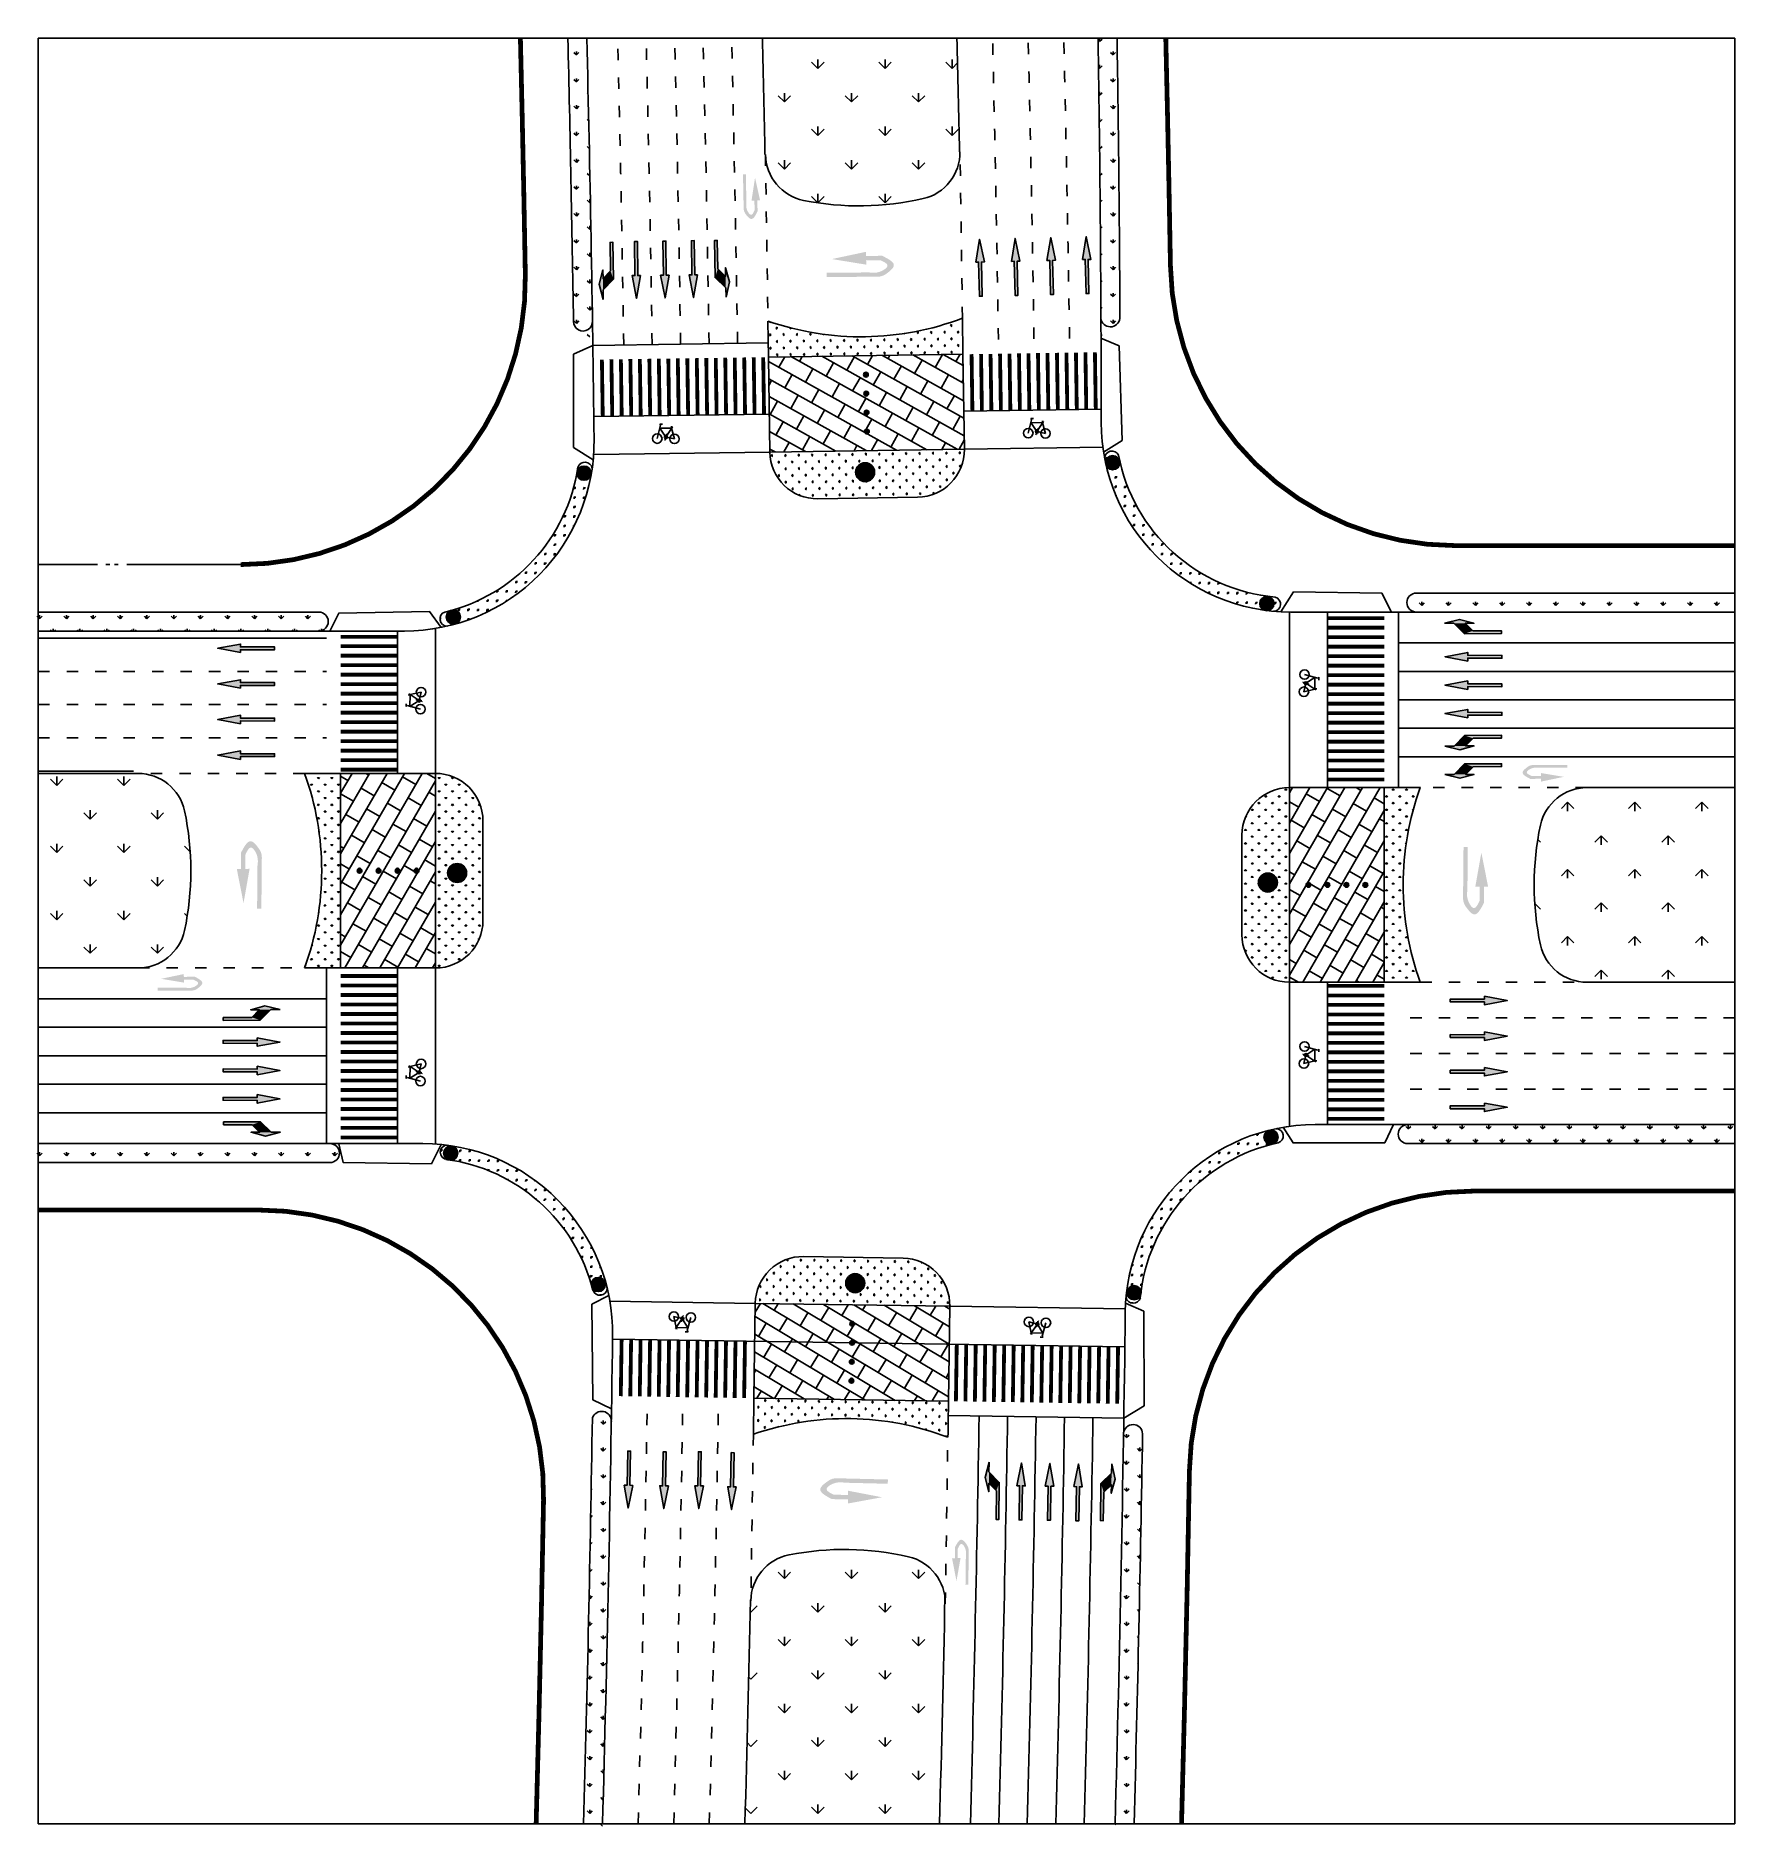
# Model space of a CAD drawing. Header units: millimetres. Extents: x -43661 to -43482, y 34136 to 34325.
import ezdxf

# ---------------------------------------------------------------- set-up
doc = ezdxf.new("R2010")
doc.units = ezdxf.units.MM
doc.linetypes.add('ACAD_ISO03W100', pattern=[30, 12, -18])
doc.linetypes.add('GHDLHX_500', pattern=[15.1, 12, -0.9, 0.4, -0.5, 0.4, -0.9])
for name, color, linetype in [('ROADMARK', 7, 'Continuous'), ('tj信号灯', 7, 'Continuous'), ('tj桩', 4, 'Continuous'), ('tj绿化带', 3, 'Continuous'), ('tj缓坡', 6, 'Continuous'), ('tj行人驻足区', 30, 'Continuous'), ('tj车道功能', 7, 'Continuous'), ('tj道路标线', 7, 'Continuous'), ('人行横道', 7, 'Continuous'), ('红线', 1, 'GHDLHX_500')]:
    doc.layers.add(name, color=color, linetype=linetype)
pattern_1 = [(90, (-999.09904, -2884.50085), (-0.707106781, 0.707106781), [0.1875, -1.226713563]), (45, (-999.099, -2884.5009), (-0.707106781, 0.707106781), [0.1875, -0.8125]), (135, (-999.099, -2884.5009), (-0.707106781, -0.707106781), [0.1875, -0.8125])]
pattern_2 = [(270, (-86148.757, 71356.4062), (0.707106781, -0.707106781), [0.1875, -1.226713563]), (225, (-86148.757, 71356.4062), (0.707106781, -0.707106781), [0.1875, -0.8125]), (315, (-86148.757, 71356.4062), (0.707106781, 0.707106781), [0.1875, -0.8125])]
pattern_3 = [(179.1245107, (-5806.8841, 76238.623), (-0.717828526, -0.696219941), [0.1875, -1.226713563]), (134.1245107, (-5806.8841, 76238.623), (-0.717828526, -0.696219941), [0.1875, -0.8125]), (224.1245107, (-5806.8841, 76238.623), (0.696219941, -0.717828526), [0.1875, -0.8125])]
pattern_4 = [(0.8418033, (-80064.47914, -8879.6412), (0.696641856, 0.717419072), [0.1875, -1.226713563]), (315.8418033, (-80064.4791, -8879.6412), (0.696641856, 0.717419072), [0.1875, -0.8125]), (45.8418033, (-80064.4791, -8879.6412), (-0.717419072, 0.696641856), [0.1875, -0.8125])]
pattern_5 = [(314.12451, (-42129.0567, 34151.51604), (0.99988326, -0.01527958), [0.1875, -1.22671356]), (269.12451, (-42129.0567, 34151.516), (0.99988326, -0.0152796), [0.1875, -0.8125]), (359.12451, (-42129.0567, 34151.516), (0.0152796, 0.99988326), [0.1875, -0.8125])]

# ---------------------------------------------------------------- blocks, each defined once
blk = doc.blocks.new('BIKE')
at = {"layer": '人行横道'}
for p, q in [((0, 0), (0.35, 1.41)), ((0.35, 1.41), (0.25, 1.53)), ((0.25, 1.53), (0.55, 1.53)), ((0.28, 1.11), (1.51, 1.1)), ((0.28, 1.11), (0.9, 0.16)), ((0.9, 0.16), (0.87, -0.14)), ((0.9, 0.16), (1.6, 1.23)), ((0.9, 0.16), (0.95, 0.43)), ((1.8, -0.03), (0.9, 0.16)), ((0.95, 0.43), (1.01, 0.42)), ((1.6, 1.23), (1.42, 1.24)), ((1.51, 1.1), (1.8, -0.03)), ((0.87, -0.14), (0.77, -0.11))]:
    blk.add_line(p, q, dxfattribs=at)
for centre, radius in [((0, 0), 0.497), ((0.9, 0.16), 0.158), ((1.8, -0.03), 0.497)]:
    blk.add_circle(centre, radius, dxfattribs=at)
blk = doc.blocks.new('1W')
at = {"layer": 'ROADMARK', "color": 0}
blk.add_lwpolyline([(-0.225, -1.2), (-0.075, -1.2), (-0.075, -3), (0.075, -3), (0.075, -1.2), (0.225, -1.2), (0, 0)], close=True, dxfattribs=at)
for points in [[(-0.225, -1.2), (0.225, -1.2), (0, 0)], [(-0.075, -3), (0.075, -3), (-0.075, -1.2), (0.075, -1.2)]]:
    blk.add_solid(points, dxfattribs=at)
blk = doc.blocks.new('1WT')
at = {"layer": 'ROADMARK', "color": 0}
blk.add_lwpolyline([(0, 0), (0.2, -0.8), (0, -1.55), (0, -1.1), (-0.4, -1.5), (-0.4, -3), (-0.55, -3), (-0.55, -1.05), (0, -0.5)], close=True, dxfattribs=at)
for points in [[(0, 0), (0, -1.55), (0.2, -0.8)], [(-0.55, -1.05), (-0.4, -1.5), (0, -0.5), (0, -1.1)], [(-0.55, -1.05), (-0.4, -1.5), (-0.55, -3), (-0.4, -3)]]:
    blk.add_solid(points, dxfattribs=at)

msp = doc.modelspace()

# ---------------------------------------------------------------- hatches: boundary and pattern name
at = {"layer": 'tj信号灯'}
h = msp.add_hatch(color=4, dxfattribs=at)
edge = h.paths.add_edge_path()
edge.add_arc((-43603.28, 34278.58), 0.75, 0, 360)
h = msp.add_hatch(color=1, dxfattribs=at)
edge = h.paths.add_edge_path()
edge.add_arc((-43573.65, 34278.68), 1, 0, 360)
h = msp.add_hatch(color=4, dxfattribs=at)
edge = h.paths.add_edge_path()
edge.add_arc((-43547.56, 34279.68), 0.75, 0, 360)
h = msp.add_hatch(color=4, dxfattribs=at)
edge = h.paths.add_edge_path()
edge.add_arc((-43617.04, 34263.43), 0.75, 0, 360)
h = msp.add_hatch(color=4, dxfattribs=at)
edge = h.paths.add_edge_path()
edge.add_arc((-43531.31, 34264.84), 0.75, 0, 360)
h = msp.add_hatch(color=1, dxfattribs=at)
edge = h.paths.add_edge_path()
edge.add_arc((-43616.65, 34236.46), 1, 0, 360)
h = msp.add_hatch(color=1, dxfattribs=at)
edge = h.paths.add_edge_path()
edge.add_arc((-43531.2, 34235.45), 1, 0, 360)
h = msp.add_hatch(color=4, dxfattribs=at)
edge = h.paths.add_edge_path()
edge.add_arc((-43530.86, 34208.63), 0.75, 0, 360)
h = msp.add_hatch(color=4, dxfattribs=at)
edge = h.paths.add_edge_path()
edge.add_arc((-43617.32, 34206.94), 0.75, 0, 360)
h = msp.add_hatch(color=1, dxfattribs=at)
edge = h.paths.add_edge_path()
edge.add_arc((-43574.69, 34193.24), 1, 0, 360)
h = msp.add_hatch(color=4, dxfattribs=at)
edge = h.paths.add_edge_path()
edge.add_arc((-43601.77, 34193.1), 0.75, 0, 360)
h = msp.add_hatch(color=4, dxfattribs=at)
edge = h.paths.add_edge_path()
edge.add_arc((-43545.3, 34192.24), 0.75, 0, 360)
at = {"layer": 'tj桩'}
h = msp.add_hatch(color=256, dxfattribs=at)
edge = h.paths.add_edge_path()
edge.add_arc((-43573.56, 34288.96), 0.25, 0, 360)
h = msp.add_hatch(color=256, dxfattribs=at)
edge = h.paths.add_edge_path()
edge.add_arc((-43573.53, 34286.96), 0.25, 0, 360)
h = msp.add_hatch(color=256, dxfattribs=at)
edge = h.paths.add_edge_path()
edge.add_arc((-43573.5, 34284.96), 0.25, 0, 360)
h = msp.add_hatch(color=256, dxfattribs=at)
edge = h.paths.add_edge_path()
edge.add_arc((-43573.47, 34282.96), 0.25, 0, 360)
h = msp.add_hatch(color=256, dxfattribs=at)
edge = h.paths.add_edge_path()
edge.add_arc((-43626.93, 34236.7), 0.25, 0, 360)
h = msp.add_hatch(color=256, dxfattribs=at)
edge = h.paths.add_edge_path()
edge.add_arc((-43624.93, 34236.7), 0.25, 0, 360)
h = msp.add_hatch(color=256, dxfattribs=at)
edge = h.paths.add_edge_path()
edge.add_arc((-43622.93, 34236.7), 0.25, 0, 360)
h = msp.add_hatch(color=256, dxfattribs=at)
edge = h.paths.add_edge_path()
edge.add_arc((-43620.93, 34236.7), 0.25, 0, 360)
h = msp.add_hatch(color=256, dxfattribs=at)
edge = h.paths.add_edge_path()
edge.add_arc((-43526.93, 34235.2), 0.25, 0, 360)
h = msp.add_hatch(color=256, dxfattribs=at)
edge = h.paths.add_edge_path()
edge.add_arc((-43524.93, 34235.2), 0.25, 0, 360)
h = msp.add_hatch(color=256, dxfattribs=at)
edge = h.paths.add_edge_path()
edge.add_arc((-43522.93, 34235.2), 0.25, 0, 360)
h = msp.add_hatch(color=256, dxfattribs=at)
edge = h.paths.add_edge_path()
edge.add_arc((-43520.93, 34235.2), 0.25, 0, 360)
h = msp.add_hatch(color=256, dxfattribs=at)
edge = h.paths.add_edge_path()
edge.add_arc((-43575, 34188.97), 0.25, 0, 360)
h = msp.add_hatch(color=256, dxfattribs=at)
edge = h.paths.add_edge_path()
edge.add_arc((-43575.03, 34186.97), 0.25, 0, 360)
h = msp.add_hatch(color=256, dxfattribs=at)
edge = h.paths.add_edge_path()
edge.add_arc((-43575.06, 34184.97), 0.25, 0, 360)
h = msp.add_hatch(color=256, dxfattribs=at)
edge = h.paths.add_edge_path()
edge.add_arc((-43575.09, 34182.97), 0.25, 0, 360)
at = {"layer": 'tj绿化带'}
h = msp.add_hatch(dxfattribs=at)
h.set_pattern_fill('GRASS', color=256, angle=270.8418, style=0)
h.set_pattern_definition(pattern_4)
h.paths.add_polyline_path([(-43574.37, 34292.95), (-43574.34, 34290.95), (-43563.34, 34291.11), (-43563.39, 34294.91, -0.093696)])
h.paths.add_polyline_path([(-43583.89, 34294.61), (-43583.84, 34290.81), (-43574.34, 34290.95), (-43574.37, 34292.95, -0.081099)])
h = msp.add_hatch(dxfattribs=at)
h.set_pattern_fill('GRASS', color=256, angle=270.8418, style=0)
h.set_pattern_definition(pattern_4)
h.paths.add_polyline_path([(-43574.19, 34280.95), (-43574.12, 34275.95), (-43568.12, 34276.04, 0.414214), (-43563.19, 34281.11)])
h.paths.add_polyline_path([(-43583.69, 34280.81, 0.414214), (-43578.62, 34275.89), (-43574.12, 34275.95), (-43574.19, 34280.95)])
at = {"layer": 'tj绿化带', "ltscale": 10}
h = msp.add_hatch(dxfattribs=at)
h.set_pattern_fill('GRASS', color=256, angle=89.1245, style=0)
h.set_pattern_definition(pattern_5)
h.paths.add_polyline_path([(-43602.41, 34279.12, 0.752362), (-43603.91, 34279.24, -0.004535), (-43603.96, 34278.91, -0.796036), (-43602.53, 34278.58, -0.951556), (-43604.03, 34278.5, -0.282901), (-43617.09, 34264.18, -0.433096), (-43616.29, 34263.43, -1), (-43617.79, 34263.43, -0.279635), (-43617.38, 34264.09, -0.007811), (-43617.94, 34263.95, 0.859047), (-43617.68, 34262.47, 0.30944)])
h = msp.add_hatch(dxfattribs=at)
h.set_pattern_fill('GRASS', color=256, angle=89.1245, style=0)
h.set_pattern_definition(pattern_5)
h.paths.add_polyline_path([(-43546.94, 34280.49, 0.772188), (-43548.41, 34280.15, 0.006178), (-43548.31, 34279.66, -1.010093), (-43546.81, 34279.68, -0.806279), (-43548.24, 34279.37, 0.308513), (-43531.61, 34264.16, -0.297518), (-43532.06, 34264.84, -1), (-43530.56, 34264.84, -0.370942), (-43531.2, 34264.1, 0.007311), (-43530.62, 34264.04, 0.879856), (-43530.44, 34265.53, -0.334826)])
at = {"layer": 'tj绿化带'}
h = msp.add_hatch(dxfattribs=at)
h.set_pattern_fill('GRASS', color=256, angle=360, style=0)
h.set_pattern_definition(pattern_1)
h.paths.add_polyline_path([(-43630.93, 34235.95), (-43628.93, 34235.95), (-43628.93, 34246.95), (-43632.72, 34246.95, -0.093696)])
h.paths.add_polyline_path([(-43632.72, 34226.45), (-43628.93, 34226.45), (-43628.93, 34235.95), (-43630.93, 34235.95, -0.081099)])
h = msp.add_hatch(dxfattribs=at)
h.set_pattern_fill('GRASS', color=256, angle=360, style=0)
h.set_pattern_definition(pattern_1)
h.paths.add_polyline_path([(-43618.93, 34235.95), (-43613.93, 34235.95), (-43613.93, 34241.95, 0.414214), (-43618.93, 34246.95)])
h.paths.add_polyline_path([(-43618.93, 34226.45, 0.414214), (-43613.93, 34231.45), (-43613.93, 34235.95), (-43618.93, 34235.95)])
h = msp.add_hatch(dxfattribs=at)
h.set_pattern_fill('GRASS', color=256, angle=540, style=0)
h.set_pattern_definition(pattern_2)
h.paths.add_polyline_path([(-43528.93, 34235.95), (-43533.93, 34235.95), (-43533.93, 34229.95, 0.414214), (-43528.93, 34224.95)])
h.paths.add_polyline_path([(-43528.93, 34245.45, 0.414214), (-43533.93, 34240.45), (-43533.93, 34235.95), (-43528.93, 34235.95)])
h = msp.add_hatch(dxfattribs=at)
h.set_pattern_fill('GRASS', color=256, angle=540, style=0)
h.set_pattern_definition(pattern_2)
h.paths.add_polyline_path([(-43516.93, 34235.95), (-43518.93, 34235.95), (-43518.93, 34224.95), (-43515.13, 34224.95, -0.093696)])
h.paths.add_polyline_path([(-43515.13, 34245.45), (-43518.93, 34245.45), (-43518.93, 34235.95), (-43516.93, 34235.95, -0.081099)])
at = {"layer": 'tj绿化带', "ltscale": 10}
h = msp.add_hatch(dxfattribs=at)
h.set_pattern_fill('GRASS', color=256, angle=89.1245, style=0)
h.set_pattern_definition(pattern_5)
h.paths.add_polyline_path([(-43530.77, 34207.89, -0.449151), (-43531.61, 34208.63, -1), (-43530.11, 34208.63, -0.309991), (-43530.59, 34207.93, -0.006449), (-43530.12, 34208.04, 0.862545), (-43530.34, 34209.52, 0.329707), (-43546.15, 34191.74, 0.785963), (-43544.64, 34191.7, -0.002938), (-43544.62, 34191.92, -0.799982), (-43546.05, 34192.24, -0.902838), (-43544.56, 34192.39, -0.306721)])
h = msp.add_hatch(dxfattribs=at)
h.set_pattern_fill('GRASS', color=256, angle=89.1245, style=0)
h.set_pattern_definition(pattern_5)
h.paths.add_polyline_path([(-43617.64, 34207.78, 0.911882), (-43617.84, 34206.29, -0.002637), (-43617.65, 34206.27, -0.288706), (-43618.07, 34206.94, -1), (-43616.57, 34206.94, -0.373931), (-43617.22, 34206.2, -0.287288), (-43602.51, 34193.18, -0.944217), (-43601.02, 34193.1, -0.715541), (-43602.36, 34192.64, -0.001859), (-43602.33, 34192.5, 0.827768), (-43600.83, 34192.68, 0.309678)])
at = {"layer": 'tj绿化带'}
h = msp.add_hatch(dxfattribs=at)
h.set_pattern_fill('GRASS', color=256, angle=449.1245, style=0)
h.set_pattern_definition(pattern_3)
h.paths.add_polyline_path([(-43574.22, 34190.95), (-43574.14, 34195.95), (-43580.14, 34196.05, 0.414214), (-43585.22, 34191.12)])
h.paths.add_polyline_path([(-43564.72, 34190.81, 0.414214), (-43569.64, 34195.88), (-43574.14, 34195.95), (-43574.22, 34190.95)])
h = msp.add_hatch(dxfattribs=at)
h.set_pattern_fill('GRASS', color=256, angle=449.1245, style=0)
h.set_pattern_definition(pattern_3)
h.paths.add_polyline_path([(-43574.4, 34178.96), (-43574.37, 34180.96), (-43585.37, 34181.12), (-43585.43, 34177.33, -0.093696)])
h.paths.add_polyline_path([(-43564.93, 34177.01), (-43564.87, 34180.81), (-43574.37, 34180.96), (-43574.4, 34178.96, -0.081099)])
at = {"layer": 'tj行人驻足区'}
h = msp.add_hatch(dxfattribs=at)
h.set_pattern_fill('AR-B816', color=256, scale=0.2, angle=150.8418, style=0)
h.set_pattern_definition([(150.8418033, (-80064.4791, -8879.6412), (-0.779556226, -1.397244464), []), (240.8418033, (-80064.4791, -8879.6412), (0.61768824, -2.17680069), [1.6, -1.6])])
h.paths.add_polyline_path([(-43574.34, 34290.95), (-43574.19, 34280.95), (-43563.19, 34281.11), (-43563.34, 34291.11)])
h.paths.add_polyline_path([(-43583.84, 34290.81), (-43583.69, 34280.81), (-43574.19, 34280.95), (-43574.34, 34290.95)])
h = msp.add_hatch(dxfattribs=at)
h.set_pattern_fill('AR-B816', color=256, scale=0.2, angle=240, style=0)
h.set_pattern_definition([(240, (-999.099, -2884.5009), (1.385640646, -0.8), []), (330, (-999.099, -2884.5009), (2.185640646, 0.585640646), [1.6, -1.6])])
h.paths.add_polyline_path([(-43628.93, 34235.95), (-43618.93, 34235.95), (-43618.93, 34246.95), (-43628.93, 34246.95)])
h.paths.add_polyline_path([(-43628.93, 34226.45), (-43618.93, 34226.45), (-43618.93, 34235.95), (-43628.93, 34235.95)])
h = msp.add_hatch(dxfattribs=at)
h.set_pattern_fill('AR-B816', color=256, scale=0.2, angle=420, style=0)
h.set_pattern_definition([(60, (-86148.757, 71356.4062), (-1.385640646, 0.8), []), (150, (-86148.757, 71356.4062), (-2.185640646, -0.585640646), [1.6, -1.6])])
h.paths.add_polyline_path([(-43518.93, 34235.95), (-43528.93, 34235.95), (-43528.93, 34224.95), (-43518.93, 34224.95)])
h.paths.add_polyline_path([(-43518.93, 34245.45), (-43528.93, 34245.45), (-43528.93, 34235.95), (-43518.93, 34235.95)])
h = msp.add_hatch(dxfattribs=at)
h.set_pattern_fill('AR-B816', color=256, scale=0.2, angle=329.1245, style=0)
h.set_pattern_definition([(329.1245107, (-5806.8841, 76238.623), (0.82107861, 1.373255225), []), (59.1245107, (-5806.8841, 76238.623), (-0.552176614, 2.194333837), [1.6, -1.6])])
h.paths.add_polyline_path([(-43574.37, 34180.96), (-43574.22, 34190.95), (-43585.22, 34191.12), (-43585.37, 34181.12)])
h.paths.add_polyline_path([(-43564.87, 34180.81), (-43564.72, 34190.81), (-43574.22, 34190.95), (-43574.37, 34180.96)])
at = {"layer": 'tj车道功能'}
h = msp.add_hatch(color=256, dxfattribs=at)
edge = h.paths.add_edge_path()
edge.add_spline(control_points=[(-43586.26, 34305.91), (-43586.03, 34305.58), (-43585.54, 34305.04), (-43585.17, 34305.79), (-43584.98, 34306.19)], knot_values=[0.245981, 0.245981, 0.245981, 0.245981, 1.178138, 2.212841, 2.212841, 2.212841, 2.212841], degree=3, periodic=0)
edge.add_line((-43584.98, 34306.19), (-43585.02, 34307.32))
edge.add_line((-43585.02, 34307.32), (-43584.72, 34307.33))
edge.add_line((-43584.72, 34307.33), (-43585.25, 34309.71))
edge.add_line((-43585.25, 34309.71), (-43585.62, 34307.3))
edge.add_line((-43585.62, 34307.3), (-43585.32, 34307.31))
edge.add_line((-43585.32, 34307.31), (-43585.29, 34306.31))
edge.add_spline(control_points=[(-43585.29, 34306.31), (-43585.4, 34306.06), (-43585.65, 34305.51), (-43586.23, 34306.42), (-43586.18, 34306.87), (-43586.16, 34307.07)], knot_values=[0, 0, 0, 0, 0.623701, 1.403448, 2.063553, 2.063553, 2.063553, 2.063553], degree=3, periodic=0)
edge.add_line((-43586.16, 34307.07), (-43586.22, 34310.07))
edge.add_line((-43586.22, 34310.07), (-43586.52, 34310.07))
edge.add_line((-43586.52, 34310.07), (-43586.45, 34306.48))
edge.add_arc((-43585.45, 34306.5), 1, 1621.0084, 1656.076)
h = msp.add_hatch(color=256, dxfattribs=at)
edge = h.paths.add_edge_path()
edge.add_spline(control_points=[(-43571.46, 34299.56), (-43570.97, 34299.91), (-43570.14, 34300.62), (-43571.27, 34301.19), (-43571.86, 34301.49)], knot_values=[0.245981, 0.245981, 0.245981, 0.245981, 1.178138, 2.212841, 2.212841, 2.212841, 2.212841], degree=3, periodic=0)
edge.add_line((-43571.86, 34301.49), (-43573.55, 34301.45))
edge.add_line((-43573.55, 34301.45), (-43573.57, 34301.9))
edge.add_line((-43573.57, 34301.9), (-43577.15, 34301.14))
edge.add_line((-43577.15, 34301.14), (-43573.53, 34300.55))
edge.add_line((-43573.53, 34300.55), (-43573.54, 34301))
edge.add_line((-43573.54, 34301), (-43572.05, 34301.02))
edge.add_spline(control_points=[(-43572.05, 34301.02), (-43571.68, 34300.85), (-43570.85, 34300.47), (-43572.22, 34299.62), (-43572.9, 34299.69), (-43573.21, 34299.73)], knot_values=[0, 0, 0, 0, 0.623701, 1.403448, 2.063553, 2.063553, 2.063553, 2.063553], degree=3, periodic=0)
edge.add_line((-43573.21, 34299.73), (-43577.71, 34299.7))
edge.add_line((-43577.71, 34299.7), (-43577.7, 34299.25))
edge.add_line((-43577.7, 34299.25), (-43572.32, 34299.28))
edge.add_arc((-43572.33, 34300.78), 1.5, 1710.3641, 1745.4316)
h = msp.add_hatch(color=256, dxfattribs=at)
edge = h.paths.add_edge_path()
edge.add_spline(control_points=[(-43503.8, 34247.65), (-43504.12, 34247.43), (-43504.68, 34246.95), (-43503.93, 34246.57), (-43503.54, 34246.37)], knot_values=[0.245981, 0.245981, 0.245981, 0.245981, 1.178138, 2.212841, 2.212841, 2.212841, 2.212841], degree=3, periodic=0)
edge.add_line((-43503.54, 34246.37), (-43502.4, 34246.39))
edge.add_line((-43502.4, 34246.39), (-43502.4, 34246.09))
edge.add_line((-43502.4, 34246.09), (-43500.01, 34246.59))
edge.add_line((-43500.01, 34246.59), (-43502.42, 34246.99))
edge.add_line((-43502.42, 34246.99), (-43502.41, 34246.69))
edge.add_line((-43502.41, 34246.69), (-43503.41, 34246.68))
edge.add_spline(control_points=[(-43503.41, 34246.68), (-43503.65, 34246.8), (-43504.21, 34247.05), (-43503.29, 34247.62), (-43502.84, 34247.56), (-43502.63, 34247.54)], knot_values=[0, 0, 0, 0, 0.623701, 1.403448, 2.063553, 2.063553, 2.063553, 2.063553], degree=3, periodic=0)
edge.add_line((-43502.63, 34247.54), (-43499.63, 34247.55))
edge.add_line((-43499.63, 34247.55), (-43499.63, 34247.85))
edge.add_line((-43499.63, 34247.85), (-43503.22, 34247.84))
edge.add_arc((-43503.22, 34246.84), 1, 1890.1666, 1925.2342)
h = msp.add_hatch(color=256, dxfattribs=at)
edge = h.paths.add_edge_path()
edge.add_spline(control_points=[(-43637.5, 34238.96), (-43637.83, 34239.45), (-43638.54, 34240.29), (-43639.12, 34239.17), (-43639.43, 34238.59)], knot_values=[0.245981, 0.245981, 0.245981, 0.245981, 1.178138, 2.212841, 2.212841, 2.212841, 2.212841], degree=3, periodic=0)
edge.add_line((-43639.43, 34238.59), (-43639.42, 34236.89))
edge.add_line((-43639.42, 34236.89), (-43639.87, 34236.89))
edge.add_line((-43639.87, 34236.89), (-43639.16, 34233.29))
edge.add_line((-43639.16, 34233.29), (-43638.52, 34236.9))
edge.add_line((-43638.52, 34236.9), (-43638.97, 34236.89))
edge.add_line((-43638.97, 34236.89), (-43638.96, 34238.39))
edge.add_spline(control_points=[(-43638.96, 34238.39), (-43638.79, 34238.76), (-43638.4, 34239.58), (-43637.56, 34238.2), (-43637.65, 34237.52), (-43637.69, 34237.21)], knot_values=[0, 0, 0, 0, 0.623701, 1.403448, 2.063553, 2.063553, 2.063553, 2.063553], degree=3, periodic=0)
edge.add_line((-43637.69, 34237.21), (-43637.73, 34232.71))
edge.add_line((-43637.73, 34232.71), (-43637.28, 34232.71))
edge.add_line((-43637.28, 34232.71), (-43637.23, 34238.09))
edge.add_arc((-43638.73, 34238.11), 1.5, 1799.5223, 1834.5898)
h = msp.add_hatch(color=256, dxfattribs=at)
edge = h.paths.add_edge_path()
edge.add_spline(control_points=[(-43510.36, 34232.95), (-43510.02, 34232.46), (-43509.32, 34231.61), (-43508.73, 34232.73), (-43508.42, 34233.32)], knot_values=[0.245981, 0.245981, 0.245981, 0.245981, 1.178138, 2.212841, 2.212841, 2.212841, 2.212841], degree=3, periodic=0)
edge.add_line((-43508.42, 34233.32), (-43508.44, 34235.02))
edge.add_line((-43508.44, 34235.02), (-43507.99, 34235.02))
edge.add_line((-43507.99, 34235.02), (-43508.7, 34238.61))
edge.add_line((-43508.7, 34238.61), (-43509.34, 34235.01))
edge.add_line((-43509.34, 34235.01), (-43508.89, 34235.01))
edge.add_line((-43508.89, 34235.01), (-43508.89, 34233.51))
edge.add_spline(control_points=[(-43508.89, 34233.51), (-43509.07, 34233.15), (-43509.46, 34232.32), (-43510.29, 34233.71), (-43510.21, 34234.39), (-43510.17, 34234.69)], knot_values=[0, 0, 0, 0, 0.623701, 1.403448, 2.063553, 2.063553, 2.063553, 2.063553], degree=3, periodic=0)
edge.add_line((-43510.17, 34234.69), (-43510.13, 34239.19))
edge.add_line((-43510.13, 34239.19), (-43510.58, 34239.2))
edge.add_line((-43510.58, 34239.2), (-43510.63, 34233.81))
edge.add_arc((-43509.13, 34233.8), 1.5, 1979.5223, 2014.5898)
h = msp.add_hatch(color=256, dxfattribs=at)
edge = h.paths.add_edge_path()
edge.add_spline(control_points=[(-43644.06, 34224.25), (-43643.73, 34224.48), (-43643.18, 34224.95), (-43643.93, 34225.34), (-43644.32, 34225.54)], knot_values=[0.245981, 0.245981, 0.245981, 0.245981, 1.178138, 2.212841, 2.212841, 2.212841, 2.212841], degree=3, periodic=0)
edge.add_line((-43644.32, 34225.54), (-43645.45, 34225.51))
edge.add_line((-43645.45, 34225.51), (-43645.46, 34225.81))
edge.add_line((-43645.46, 34225.81), (-43647.85, 34225.31))
edge.add_line((-43647.85, 34225.31), (-43645.44, 34224.91))
edge.add_line((-43645.44, 34224.91), (-43645.45, 34225.21))
edge.add_line((-43645.45, 34225.21), (-43644.45, 34225.22))
edge.add_spline(control_points=[(-43644.45, 34225.22), (-43644.2, 34225.11), (-43643.65, 34224.85), (-43644.57, 34224.29), (-43645.02, 34224.34), (-43645.22, 34224.37)], knot_values=[0, 0, 0, 0, 0.623701, 1.403448, 2.063553, 2.063553, 2.063553, 2.063553], degree=3, periodic=0)
edge.add_line((-43645.22, 34224.37), (-43648.22, 34224.36))
edge.add_line((-43648.22, 34224.36), (-43648.22, 34224.06))
edge.add_line((-43648.22, 34224.06), (-43644.63, 34224.07))
edge.add_arc((-43644.63, 34225.07), 1, 1710.1666, 1745.2342)
h = msp.add_hatch(color=256, dxfattribs=at)
edge = h.paths.add_edge_path()
edge.add_spline(control_points=[(-43577.51, 34172.43), (-43578, 34172.1), (-43578.86, 34171.41), (-43577.75, 34170.81), (-43577.16, 34170.49)], knot_values=[0.245981, 0.245981, 0.245981, 0.245981, 1.178138, 2.212841, 2.212841, 2.212841, 2.212841], degree=3, periodic=0)
edge.add_line((-43577.16, 34170.49), (-43575.47, 34170.48))
edge.add_line((-43575.47, 34170.48), (-43575.47, 34170.03))
edge.add_line((-43575.47, 34170.03), (-43571.87, 34170.69))
edge.add_line((-43571.87, 34170.69), (-43575.46, 34171.38))
edge.add_line((-43575.46, 34171.38), (-43575.46, 34170.93))
edge.add_line((-43575.46, 34170.93), (-43576.96, 34170.96))
edge.add_spline(control_points=[(-43576.96, 34170.96), (-43577.33, 34171.14), (-43578.15, 34171.54), (-43576.74, 34172.36), (-43576.07, 34172.26), (-43575.76, 34172.22)], knot_values=[0, 0, 0, 0, 0.623701, 1.403448, 2.063553, 2.063553, 2.063553, 2.063553], degree=3, periodic=0)
edge.add_line((-43575.76, 34172.22), (-43571.26, 34172.11))
edge.add_line((-43571.26, 34172.11), (-43571.25, 34172.56))
edge.add_line((-43571.25, 34172.56), (-43576.64, 34172.69))
edge.add_arc((-43576.67, 34171.19), 1.5, 1888.6468, 1923.7143)
h = msp.add_hatch(color=256, dxfattribs=at)
edge = h.paths.add_edge_path()
edge.add_spline(control_points=[(-43562.9, 34165.65), (-43563.12, 34165.98), (-43563.59, 34166.54), (-43563.98, 34165.8), (-43564.19, 34165.41)], knot_values=[0.245981, 0.245981, 0.245981, 0.245981, 1.178138, 2.212841, 2.212841, 2.212841, 2.212841], degree=3, periodic=0)
edge.add_line((-43564.19, 34165.41), (-43564.19, 34164.27))
edge.add_line((-43564.19, 34164.27), (-43564.49, 34164.27))
edge.add_line((-43564.49, 34164.27), (-43564.02, 34161.87))
edge.add_line((-43564.02, 34161.87), (-43563.59, 34164.28))
edge.add_line((-43563.59, 34164.28), (-43563.89, 34164.28))
edge.add_line((-43563.89, 34164.28), (-43563.88, 34165.27))
edge.add_spline(control_points=[(-43563.88, 34165.27), (-43563.76, 34165.52), (-43563.5, 34166.07), (-43562.95, 34165.14), (-43563.01, 34164.69), (-43563.03, 34164.48)], knot_values=[0, 0, 0, 0, 0.623701, 1.403448, 2.063553, 2.063553, 2.063553, 2.063553], degree=3, periodic=0)
edge.add_line((-43563.03, 34164.48), (-43563.07, 34161.48))
edge.add_line((-43563.07, 34161.48), (-43562.77, 34161.48))
edge.add_line((-43562.77, 34161.48), (-43562.73, 34165.07))
edge.add_arc((-43563.73, 34165.08), 1, 1799.2911, 1834.3587)

# ---------------------------------------------------------------- linework, layer by layer
msp.add_lwpolyline([(-43660.8, 34324.41), (-43481.99, 34324.41), (-43481.99, 34136.29), (-43660.8, 34136.29)], close=True)
at = {"layer": 'tj信号灯', "color": 4}
for centre in [(-43603.28, 34278.58), (-43547.56, 34279.68), (-43617.04, 34263.43), (-43531.31, 34264.84), (-43530.86, 34208.63), (-43617.32, 34206.94), (-43601.77, 34193.1), (-43545.3, 34192.24)]:
    msp.add_circle(centre, 0.75, dxfattribs=at)
at = {"layer": 'tj信号灯', "color": 1}
for centre in [(-43573.65, 34278.68), (-43616.65, 34236.46), (-43531.2, 34235.45), (-43574.69, 34193.24)]:
    msp.add_circle(centre, 1, dxfattribs=at)
at = {"layer": 'tj桩'}
for centre in [(-43573.56, 34288.96), (-43573.53, 34286.96), (-43573.5, 34284.96), (-43573.47, 34282.96), (-43626.93, 34236.7), (-43624.93, 34236.7), (-43622.93, 34236.7), (-43620.93, 34236.7), (-43526.93, 34235.2), (-43524.93, 34235.2), (-43522.93, 34235.2), (-43520.93, 34235.2), (-43575, 34188.97), (-43575.03, 34186.97), (-43575.06, 34184.97), (-43575.09, 34182.97)]:
    msp.add_circle(centre, 0.25, dxfattribs=at)
at = {"layer": 'tj绿化带', "ltscale": 10}
for p, q in [((-43548.93, 34324.05), (-43548.93, 34324.43)), ((-43604.08, 34322.64), (-43604.35, 34322.9)), ((-43604.08, 34322.64), (-43604.08, 34323.01)), ((-43604.08, 34322.64), (-43603.82, 34322.9)), ((-43548.93, 34324.05), (-43549.1, 34324.22)), ((-43548.93, 34324.05), (-43548.66, 34324.32)), ((-43547.51, 34322.64), (-43547.78, 34322.9)), ((-43547.51, 34322.64), (-43547.51, 34323.01)), ((-43547.51, 34322.64), (-43547.25, 34322.9)), ((-43602.91, 34321.46), (-43602.93, 34321.49)), ((-43578.63, 34321.22), (-43579.29, 34321.88)), ((-43578.63, 34321.22), (-43578.63, 34322.16)), ((-43578.63, 34321.22), (-43577.96, 34321.88)), ((-43571.55, 34321.22), (-43572.22, 34321.88)), ((-43571.55, 34321.22), (-43571.55, 34322.16)), ((-43571.55, 34321.22), (-43570.89, 34321.88)), ((-43564.48, 34321.22), (-43565.15, 34321.88)), ((-43564.48, 34321.22), (-43564.48, 34322.16)), ((-43564.48, 34321.22), (-43563.9, 34321.8)), ((-43548.93, 34321.22), (-43549.06, 34321.35)), ((-43548.93, 34321.22), (-43548.93, 34321.6)), ((-43548.93, 34321.22), (-43548.66, 34321.49)), ((-43604.08, 34319.81), (-43604.35, 34320.07)), ((-43604.08, 34319.81), (-43604.08, 34320.18)), ((-43604.08, 34319.81), (-43603.82, 34320.07)), ((-43548.93, 34318.39), (-43548.93, 34318.77)), ((-43547.51, 34319.81), (-43547.78, 34320.07)), ((-43547.51, 34319.81), (-43547.51, 34320.18)), ((-43547.51, 34319.81), (-43547.25, 34320.07)), ((-43604.08, 34316.98), (-43604.35, 34317.24)), ((-43604.08, 34316.98), (-43604.08, 34317.35)), ((-43604.08, 34316.98), (-43603.82, 34317.24)), ((-43602.84, 34318.57), (-43602.93, 34318.66)), ((-43582.16, 34317.69), (-43582.82, 34318.35)), ((-43582.16, 34317.69), (-43582.16, 34318.62)), ((-43582.16, 34317.69), (-43581.5, 34318.35)), ((-43575.09, 34317.69), (-43575.75, 34318.35)), ((-43575.09, 34317.69), (-43575.09, 34318.62)), ((-43575.09, 34317.69), (-43574.43, 34318.35)), ((-43568.02, 34317.69), (-43568.68, 34318.35)), ((-43568.02, 34317.69), (-43568.02, 34318.62)), ((-43568.02, 34317.69), (-43567.36, 34318.35)), ((-43548.93, 34318.39), (-43549.01, 34318.48)), ((-43548.93, 34318.39), (-43548.66, 34318.66)), ((-43547.51, 34316.98), (-43547.78, 34317.24)), ((-43547.51, 34316.98), (-43547.51, 34317.35)), ((-43547.51, 34316.98), (-43547.25, 34317.24)), ((-43602.78, 34315.67), (-43602.93, 34315.83)), ((-43578.63, 34314.15), (-43578.63, 34315.09)), ((-43571.55, 34314.15), (-43571.55, 34315.09)), ((-43564.48, 34314.15), (-43564.48, 34315.09)), ((-43548.93, 34315.56), (-43548.98, 34315.61)), ((-43548.93, 34315.56), (-43548.93, 34315.94)), ((-43548.93, 34315.56), (-43548.66, 34315.83)), ((-43604.08, 34314.15), (-43604.35, 34314.42)), ((-43604.08, 34314.15), (-43604.08, 34314.53)), ((-43604.08, 34314.15), (-43603.82, 34314.42)), ((-43578.63, 34314.15), (-43579.29, 34314.81)), ((-43578.63, 34314.15), (-43577.96, 34314.81)), ((-43571.55, 34314.15), (-43572.22, 34314.81)), ((-43571.55, 34314.15), (-43570.89, 34314.81)), ((-43564.48, 34314.15), (-43565.15, 34314.81)), ((-43564.48, 34314.15), (-43563.82, 34314.81)), ((-43548.93, 34312.74), (-43548.93, 34313.11)), ((-43547.51, 34314.15), (-43547.78, 34314.42)), ((-43547.51, 34314.15), (-43547.51, 34314.53)), ((-43547.51, 34314.15), (-43547.25, 34314.42)), ((-43604.08, 34311.32), (-43604.35, 34311.59)), ((-43604.08, 34311.32), (-43604.08, 34311.7)), ((-43604.08, 34311.32), (-43603.82, 34311.59)), ((-43602.72, 34312.78), (-43602.93, 34313)), ((-43582.16, 34310.62), (-43582.82, 34311.28)), ((-43582.16, 34310.62), (-43582.16, 34311.55)), ((-43582.16, 34310.62), (-43581.5, 34311.28)), ((-43575.09, 34310.62), (-43575.75, 34311.28)), ((-43575.09, 34310.62), (-43575.09, 34311.55)), ((-43575.09, 34310.62), (-43574.43, 34311.28)), ((-43568.02, 34310.62), (-43568.68, 34311.28)), ((-43568.02, 34310.62), (-43568.02, 34311.55)), ((-43568.02, 34310.62), (-43567.36, 34311.28)), ((-43548.93, 34312.74), (-43548.94, 34312.75)), ((-43548.93, 34312.74), (-43548.66, 34313)), ((-43547.51, 34311.32), (-43547.78, 34311.59)), ((-43547.51, 34311.32), (-43547.51, 34311.7)), ((-43547.51, 34311.32), (-43547.25, 34311.59)), ((-43602.67, 34309.91), (-43602.93, 34310.17)), ((-43602.67, 34309.91), (-43602.67, 34310.28)), ((-43602.67, 34309.91), (-43602.66, 34309.92)), ((-43548.91, 34309.93), (-43548.66, 34310.17)), ((-43604.08, 34308.49), (-43604.35, 34308.76)), ((-43604.08, 34308.49), (-43604.08, 34308.87)), ((-43604.08, 34308.49), (-43603.82, 34308.76)), ((-43602.67, 34307.08), (-43602.67, 34307.45)), ((-43578.63, 34307.08), (-43579.29, 34307.74)), ((-43578.63, 34307.08), (-43578.63, 34308.02)), ((-43578.63, 34307.08), (-43577.96, 34307.74)), ((-43571.55, 34307.08), (-43572.22, 34307.74)), ((-43571.55, 34307.08), (-43571.55, 34308.02)), ((-43571.55, 34307.08), (-43570.89, 34307.74)), ((-43547.51, 34308.49), (-43547.78, 34308.76)), ((-43547.51, 34308.49), (-43547.51, 34308.87)), ((-43547.51, 34308.49), (-43547.25, 34308.76)), ((-43604.08, 34305.67), (-43604.35, 34305.93)), ((-43604.08, 34305.67), (-43604.08, 34306.04)), ((-43604.08, 34305.67), (-43603.82, 34305.93)), ((-43602.67, 34307.08), (-43602.93, 34307.34)), ((-43602.67, 34307.08), (-43602.6, 34307.14)), ((-43548.88, 34307.12), (-43548.66, 34307.34)), ((-43547.51, 34305.67), (-43547.78, 34305.93)), ((-43547.51, 34305.67), (-43547.51, 34306.04)), ((-43547.51, 34305.67), (-43547.25, 34305.93)), ((-43602.67, 34304.25), (-43602.93, 34304.52)), ((-43602.67, 34304.25), (-43602.67, 34304.63)), ((-43602.67, 34304.25), (-43602.55, 34304.37)), ((-43548.86, 34304.32), (-43548.66, 34304.52)), ((-43604.08, 34302.84), (-43604.35, 34303.1)), ((-43604.08, 34302.84), (-43604.08, 34303.21)), ((-43604.08, 34302.84), (-43603.82, 34303.1)), ((-43602.67, 34301.42), (-43602.67, 34301.8)), ((-43547.51, 34302.84), (-43547.78, 34303.1)), ((-43547.51, 34302.84), (-43547.51, 34303.21)), ((-43547.51, 34302.84), (-43547.25, 34303.1)), ((-43604.08, 34300.01), (-43604.35, 34300.27)), ((-43604.08, 34300.01), (-43604.08, 34300.38)), ((-43604.08, 34300.01), (-43603.82, 34300.27)), ((-43602.67, 34301.42), (-43602.93, 34301.69)), ((-43602.67, 34301.42), (-43602.5, 34301.59)), ((-43548.84, 34301.51), (-43548.66, 34301.69)), ((-43547.51, 34300.01), (-43547.78, 34300.27)), ((-43547.51, 34300.01), (-43547.51, 34300.38)), ((-43547.51, 34300.01), (-43547.25, 34300.27)), ((-43602.67, 34298.59), (-43602.93, 34298.86)), ((-43602.67, 34298.59), (-43602.67, 34298.97)), ((-43602.67, 34298.59), (-43602.45, 34298.81)), ((-43548.82, 34298.7), (-43548.66, 34298.86)), ((-43604.08, 34297.18), (-43604.35, 34297.45)), ((-43604.08, 34297.18), (-43604.08, 34297.56)), ((-43604.08, 34297.18), (-43603.82, 34297.45)), ((-43602.67, 34295.77), (-43602.67, 34296.14)), ((-43547.51, 34297.18), (-43547.78, 34297.45)), ((-43547.51, 34297.18), (-43547.51, 34297.56)), ((-43547.51, 34297.18), (-43547.25, 34297.45)), ((-43604.08, 34294.35), (-43604.35, 34294.62)), ((-43604.08, 34294.35), (-43604.08, 34294.73)), ((-43604.08, 34294.35), (-43603.82, 34294.62)), ((-43602.67, 34295.77), (-43602.93, 34296.03)), ((-43602.67, 34295.77), (-43602.41, 34296.03)), ((-43548.8, 34295.89), (-43548.66, 34296.03)), ((-43547.51, 34294.35), (-43547.78, 34294.62)), ((-43547.51, 34294.35), (-43547.51, 34294.73)), ((-43547.51, 34294.35), (-43547.25, 34294.62)), ((-43602.67, 34292.94), (-43602.93, 34293.2)), ((-43548.79, 34293.08), (-43548.66, 34293.2)), ((-43514.99, 34264.65), (-43515.25, 34264.92)), ((-43514.99, 34264.65), (-43514.99, 34265.03)), ((-43514.99, 34264.65), (-43514.72, 34264.92)), ((-43512.16, 34264.65), (-43512.42, 34264.92)), ((-43512.16, 34264.65), (-43512.16, 34265.03)), ((-43512.16, 34264.65), (-43511.89, 34264.92)), ((-43509.33, 34264.65), (-43509.59, 34264.92)), ((-43509.33, 34264.65), (-43509.33, 34265.03)), ((-43509.33, 34264.65), (-43509.06, 34264.92)), ((-43506.5, 34264.65), (-43506.77, 34264.92)), ((-43506.5, 34264.65), (-43506.5, 34265.03)), ((-43506.5, 34264.65), (-43506.24, 34264.92)), ((-43503.67, 34264.65), (-43503.94, 34264.92)), ((-43503.67, 34264.65), (-43503.67, 34265.03)), ((-43503.67, 34264.65), (-43503.41, 34264.92)), ((-43500.84, 34264.65), (-43501.11, 34264.92)), ((-43500.84, 34264.65), (-43500.84, 34265.03)), ((-43500.84, 34264.65), (-43500.58, 34264.92)), ((-43498.02, 34264.65), (-43498.28, 34264.92)), ((-43498.02, 34264.65), (-43498.02, 34265.03)), ((-43498.02, 34264.65), (-43497.75, 34264.92)), ((-43495.19, 34264.65), (-43495.45, 34264.92)), ((-43495.19, 34264.65), (-43495.19, 34265.03)), ((-43495.19, 34264.65), (-43494.92, 34264.92)), ((-43492.36, 34264.65), (-43492.62, 34264.92)), ((-43492.36, 34264.65), (-43492.36, 34265.03)), ((-43492.36, 34264.65), (-43492.09, 34264.92)), ((-43489.53, 34264.65), (-43489.8, 34264.92)), ((-43489.53, 34264.65), (-43489.53, 34265.03)), ((-43489.53, 34264.65), (-43489.26, 34264.92)), ((-43486.7, 34264.65), (-43486.97, 34264.92)), ((-43486.7, 34264.65), (-43486.7, 34265.03)), ((-43486.7, 34264.65), (-43486.44, 34264.92)), ((-43483.87, 34264.65), (-43484.14, 34264.92)), ((-43483.87, 34264.65), (-43483.87, 34265.03)), ((-43483.87, 34264.65), (-43483.61, 34264.92)), ((-43660.65, 34263.24), (-43660.92, 34263.5)), ((-43660.65, 34263.24), (-43660.65, 34263.61)), ((-43660.65, 34263.24), (-43660.38, 34263.5)), ((-43659.24, 34261.95), (-43659.24, 34262.2)), ((-43657.82, 34263.24), (-43658.09, 34263.5)), ((-43657.82, 34263.24), (-43657.82, 34263.61)), ((-43657.82, 34263.24), (-43657.56, 34263.5)), ((-43656.41, 34261.95), (-43656.41, 34262.2)), ((-43654.99, 34263.24), (-43655.26, 34263.5)), ((-43654.99, 34263.24), (-43654.99, 34263.61)), ((-43654.99, 34263.24), (-43654.73, 34263.5)), ((-43653.58, 34261.95), (-43653.58, 34262.2)), ((-43652.16, 34263.24), (-43652.43, 34263.5)), ((-43652.16, 34263.24), (-43652.16, 34263.61)), ((-43652.16, 34263.24), (-43651.9, 34263.5)), ((-43650.75, 34261.95), (-43650.75, 34262.2)), ((-43649.34, 34263.24), (-43649.6, 34263.5)), ((-43649.34, 34263.24), (-43649.34, 34263.61)), ((-43649.34, 34263.24), (-43649.07, 34263.5)), ((-43647.92, 34261.95), (-43647.92, 34262.2)), ((-43646.51, 34263.24), (-43646.77, 34263.5)), ((-43646.51, 34263.24), (-43646.51, 34263.61)), ((-43646.51, 34263.24), (-43646.24, 34263.5)), ((-43645.09, 34261.95), (-43645.09, 34262.2)), ((-43643.68, 34263.24), (-43643.94, 34263.5)), ((-43643.68, 34263.24), (-43643.68, 34263.61)), ((-43643.68, 34263.24), (-43643.41, 34263.5)), ((-43642.27, 34261.95), (-43642.27, 34262.2)), ((-43640.85, 34263.24), (-43641.12, 34263.5)), ((-43640.85, 34263.24), (-43640.85, 34263.61)), ((-43640.85, 34263.24), (-43640.59, 34263.5)), ((-43639.44, 34261.95), (-43639.44, 34262.2)), ((-43638.02, 34263.24), (-43638.29, 34263.5)), ((-43638.02, 34263.24), (-43638.02, 34263.61)), ((-43638.02, 34263.24), (-43637.76, 34263.5)), ((-43636.61, 34261.95), (-43636.61, 34262.2)), ((-43635.19, 34263.24), (-43635.46, 34263.5)), ((-43635.19, 34263.24), (-43635.19, 34263.61)), ((-43635.19, 34263.24), (-43634.93, 34263.5)), ((-43633.78, 34261.95), (-43633.78, 34262.2)), ((-43632.37, 34263.24), (-43632.63, 34263.5)), ((-43632.37, 34263.24), (-43632.37, 34263.61)), ((-43632.37, 34263.24), (-43632.1, 34263.5)), ((-43630.95, 34261.95), (-43630.95, 34262.2)), ((-43659.36, 34261.95), (-43659.5, 34262.09)), ((-43659.11, 34261.95), (-43658.97, 34262.09)), ((-43656.54, 34261.95), (-43656.67, 34262.09)), ((-43656.28, 34261.95), (-43656.14, 34262.09)), ((-43653.71, 34261.95), (-43653.84, 34262.09)), ((-43653.45, 34261.95), (-43653.31, 34262.09)), ((-43650.88, 34261.95), (-43651.02, 34262.09)), ((-43650.62, 34261.95), (-43650.49, 34262.09)), ((-43648.05, 34261.95), (-43648.19, 34262.09)), ((-43647.79, 34261.95), (-43647.66, 34262.09)), ((-43645.22, 34261.95), (-43645.36, 34262.09)), ((-43644.97, 34261.95), (-43644.83, 34262.09)), ((-43642.39, 34261.95), (-43642.53, 34262.09)), ((-43642.14, 34261.95), (-43642, 34262.09)), ((-43639.56, 34261.95), (-43639.7, 34262.09)), ((-43639.31, 34261.95), (-43639.17, 34262.09)), ((-43636.74, 34261.95), (-43636.87, 34262.09)), ((-43636.48, 34261.95), (-43636.34, 34262.09)), ((-43633.91, 34261.95), (-43634.05, 34262.09)), ((-43633.65, 34261.95), (-43633.51, 34262.09)), ((-43631.08, 34261.95), (-43631.22, 34262.09)), ((-43630.82, 34261.95), (-43630.69, 34262.09)), ((-43516.4, 34209.5), (-43516.67, 34209.76)), ((-43516.4, 34209.5), (-43516.4, 34209.87)), ((-43516.4, 34209.5), (-43516.14, 34209.76)), ((-43513.57, 34209.5), (-43513.84, 34209.76)), ((-43513.57, 34209.5), (-43513.57, 34209.87)), ((-43513.57, 34209.5), (-43513.31, 34209.76)), ((-43510.74, 34209.5), (-43511.01, 34209.76)), ((-43510.74, 34209.5), (-43510.74, 34209.87)), ((-43510.74, 34209.5), (-43510.48, 34209.76)), ((-43507.91, 34209.5), (-43508.18, 34209.76)), ((-43507.91, 34209.5), (-43507.91, 34209.87)), ((-43507.91, 34209.5), (-43507.65, 34209.76)), ((-43505.09, 34209.5), (-43505.35, 34209.76)), ((-43505.09, 34209.5), (-43505.09, 34209.87)), ((-43505.09, 34209.5), (-43504.82, 34209.76)), ((-43502.26, 34209.5), (-43502.52, 34209.76)), ((-43502.26, 34209.5), (-43502.26, 34209.87)), ((-43502.26, 34209.5), (-43501.99, 34209.76)), ((-43499.43, 34209.5), (-43499.69, 34209.76)), ((-43499.43, 34209.5), (-43499.43, 34209.87)), ((-43499.43, 34209.5), (-43499.16, 34209.76)), ((-43496.6, 34209.5), (-43496.87, 34209.76)), ((-43496.6, 34209.5), (-43496.6, 34209.87)), ((-43496.6, 34209.5), (-43496.34, 34209.76)), ((-43493.77, 34209.5), (-43494.04, 34209.76)), ((-43493.77, 34209.5), (-43493.77, 34209.87)), ((-43493.77, 34209.5), (-43493.51, 34209.76)), ((-43490.94, 34209.5), (-43491.21, 34209.76)), ((-43490.94, 34209.5), (-43490.94, 34209.87)), ((-43490.94, 34209.5), (-43490.68, 34209.76)), ((-43488.12, 34209.5), (-43488.38, 34209.76)), ((-43488.12, 34209.5), (-43488.12, 34209.87)), ((-43488.12, 34209.5), (-43487.85, 34209.76)), ((-43485.29, 34209.5), (-43485.55, 34209.76)), ((-43485.29, 34209.5), (-43485.29, 34209.87)), ((-43485.29, 34209.5), (-43485.02, 34209.76)), ((-43482.46, 34209.5), (-43482.72, 34209.76)), ((-43482.46, 34209.5), (-43482.46, 34209.87)), ((-43482.46, 34209.5), (-43482.19, 34209.76)), ((-43514.99, 34208.08), (-43515.25, 34208.35)), ((-43514.99, 34208.08), (-43514.99, 34208.46)), ((-43514.99, 34208.08), (-43514.72, 34208.35)), ((-43512.16, 34208.08), (-43512.42, 34208.35)), ((-43512.16, 34208.08), (-43512.16, 34208.46)), ((-43512.16, 34208.08), (-43511.89, 34208.35)), ((-43509.33, 34208.08), (-43509.59, 34208.35)), ((-43509.33, 34208.08), (-43509.33, 34208.46)), ((-43509.33, 34208.08), (-43509.06, 34208.35)), ((-43506.5, 34208.08), (-43506.77, 34208.35)), ((-43506.5, 34208.08), (-43506.5, 34208.46)), ((-43506.5, 34208.08), (-43506.24, 34208.35)), ((-43503.67, 34208.08), (-43503.94, 34208.35)), ((-43503.67, 34208.08), (-43503.67, 34208.46)), ((-43503.67, 34208.08), (-43503.41, 34208.35)), ((-43500.84, 34208.08), (-43501.11, 34208.35)), ((-43500.84, 34208.08), (-43500.84, 34208.46)), ((-43500.84, 34208.08), (-43500.58, 34208.35)), ((-43498.02, 34208.08), (-43498.28, 34208.35)), ((-43498.02, 34208.08), (-43498.02, 34208.46)), ((-43498.02, 34208.08), (-43497.75, 34208.35)), ((-43495.19, 34208.08), (-43495.45, 34208.35)), ((-43495.19, 34208.08), (-43495.19, 34208.46)), ((-43495.19, 34208.08), (-43494.92, 34208.35)), ((-43492.36, 34208.08), (-43492.62, 34208.35)), ((-43492.36, 34208.08), (-43492.36, 34208.46)), ((-43492.36, 34208.08), (-43492.09, 34208.35)), ((-43489.53, 34208.08), (-43489.8, 34208.35)), ((-43489.53, 34208.08), (-43489.53, 34208.46)), ((-43489.53, 34208.08), (-43489.26, 34208.35)), ((-43486.7, 34208.08), (-43486.97, 34208.35)), ((-43486.7, 34208.08), (-43486.7, 34208.46)), ((-43486.7, 34208.08), (-43486.44, 34208.35)), ((-43483.87, 34208.08), (-43484.14, 34208.35)), ((-43483.87, 34208.08), (-43483.87, 34208.46)), ((-43483.87, 34208.08), (-43483.61, 34208.35)), ((-43660.65, 34206.67), (-43660.92, 34206.94)), ((-43660.65, 34206.67), (-43660.65, 34207.05)), ((-43660.65, 34206.67), (-43660.38, 34206.94)), ((-43657.82, 34206.67), (-43658.09, 34206.94)), ((-43657.82, 34206.67), (-43657.82, 34207.05)), ((-43657.82, 34206.67), (-43657.56, 34206.94)), ((-43654.99, 34206.67), (-43655.26, 34206.94)), ((-43654.99, 34206.67), (-43654.99, 34207.05)), ((-43654.99, 34206.67), (-43654.73, 34206.94)), ((-43652.16, 34206.67), (-43652.43, 34206.94)), ((-43652.16, 34206.67), (-43652.16, 34207.05)), ((-43652.16, 34206.67), (-43651.9, 34206.94)), ((-43649.34, 34206.67), (-43649.6, 34206.94)), ((-43649.34, 34206.67), (-43649.34, 34207.05)), ((-43649.34, 34206.67), (-43649.07, 34206.94)), ((-43646.51, 34206.67), (-43646.77, 34206.94)), ((-43646.51, 34206.67), (-43646.51, 34207.05)), ((-43646.51, 34206.67), (-43646.24, 34206.94)), ((-43643.68, 34206.67), (-43643.94, 34206.94)), ((-43643.68, 34206.67), (-43643.68, 34207.05)), ((-43643.68, 34206.67), (-43643.41, 34206.94)), ((-43640.85, 34206.67), (-43641.12, 34206.94)), ((-43640.85, 34206.67), (-43640.85, 34207.05)), ((-43640.85, 34206.67), (-43640.59, 34206.94)), ((-43638.02, 34206.67), (-43638.29, 34206.94)), ((-43638.02, 34206.67), (-43638.02, 34207.05)), ((-43638.02, 34206.67), (-43637.76, 34206.94)), ((-43635.19, 34206.67), (-43635.46, 34206.94)), ((-43635.19, 34206.67), (-43635.19, 34207.05)), ((-43635.19, 34206.67), (-43634.93, 34206.94)), ((-43632.37, 34206.67), (-43632.63, 34206.94)), ((-43632.37, 34206.67), (-43632.37, 34207.05)), ((-43632.37, 34206.67), (-43632.1, 34206.94)), ((-43629.54, 34206.67), (-43629.8, 34206.94)), ((-43629.54, 34206.67), (-43629.54, 34207.05)), ((-43629.54, 34206.67), (-43629.27, 34206.94)), ((-43602.42, 34177.22), (-43602.4, 34177.24)), ((-43601.25, 34178.39), (-43601.52, 34178.65)), ((-43601.25, 34178.39), (-43601.25, 34178.76)), ((-43601.25, 34178.39), (-43600.99, 34178.65)), ((-43546.1, 34176.97), (-43546.36, 34177.24)), ((-43546.1, 34176.97), (-43546.1, 34177.35)), ((-43546.1, 34176.97), (-43545.83, 34177.24)), ((-43601.25, 34175.56), (-43601.52, 34175.82)), ((-43601.25, 34175.56), (-43601.25, 34175.93)), ((-43601.25, 34175.56), (-43600.99, 34175.82)), ((-43544.68, 34175.56), (-43544.95, 34175.82)), ((-43544.68, 34175.56), (-43544.68, 34175.93)), ((-43544.68, 34175.56), (-43544.43, 34175.81)), ((-43602.47, 34174.34), (-43602.4, 34174.41)), ((-43546.1, 34174.14), (-43546.36, 34174.41)), ((-43546.1, 34174.14), (-43546.1, 34174.52)), ((-43546.1, 34174.14), (-43545.83, 34174.41)), ((-43602.52, 34171.46), (-43602.4, 34171.58)), ((-43601.25, 34172.73), (-43601.52, 34172.99)), ((-43601.25, 34172.73), (-43601.25, 34173.1)), ((-43601.25, 34172.73), (-43600.99, 34172.99)), ((-43546.1, 34171.32), (-43546.36, 34171.58)), ((-43546.1, 34171.32), (-43546.1, 34171.69)), ((-43546.1, 34171.32), (-43545.83, 34171.58)), ((-43544.68, 34172.73), (-43544.95, 34172.99)), ((-43544.68, 34172.73), (-43544.68, 34173.1)), ((-43544.68, 34172.73), (-43544.48, 34172.93)), ((-43601.25, 34169.9), (-43601.52, 34170.17)), ((-43601.25, 34169.9), (-43601.25, 34170.28)), ((-43601.25, 34169.9), (-43600.99, 34170.17)), ((-43544.68, 34169.9), (-43544.95, 34170.17)), ((-43544.68, 34169.9), (-43544.68, 34170.28)), ((-43544.68, 34169.9), (-43544.53, 34170.05)), ((-43602.57, 34168.58), (-43602.4, 34168.75)), ((-43546.1, 34168.49), (-43546.36, 34168.75)), ((-43546.1, 34168.49), (-43546.1, 34168.86)), ((-43546.1, 34168.49), (-43545.83, 34168.75)), ((-43602.63, 34165.7), (-43602.4, 34165.92)), ((-43601.25, 34167.07), (-43601.52, 34167.34)), ((-43601.25, 34167.07), (-43601.25, 34167.45)), ((-43601.25, 34167.07), (-43600.99, 34167.34)), ((-43546.1, 34165.66), (-43546.36, 34165.92)), ((-43546.1, 34165.66), (-43546.1, 34166.03)), ((-43546.1, 34165.66), (-43545.83, 34165.92)), ((-43544.68, 34167.07), (-43544.95, 34167.34)), ((-43544.68, 34167.07), (-43544.68, 34167.45)), ((-43544.68, 34167.07), (-43544.59, 34167.17)), ((-43601.25, 34164.24), (-43601.52, 34164.51)), ((-43601.25, 34164.24), (-43601.25, 34164.62)), ((-43601.25, 34164.24), (-43600.99, 34164.51)), ((-43544.68, 34164.24), (-43544.95, 34164.51)), ((-43544.68, 34164.24), (-43544.68, 34164.62)), ((-43544.68, 34164.24), (-43544.64, 34164.29)), ((-43602.67, 34162.83), (-43602.68, 34162.85)), ((-43602.67, 34162.83), (-43602.67, 34163.2)), ((-43602.67, 34162.83), (-43602.4, 34163.09)), ((-43582.16, 34162.12), (-43582.82, 34162.79)), ((-43582.16, 34162.12), (-43582.16, 34163.06)), ((-43582.16, 34162.12), (-43581.5, 34162.79)), ((-43575.09, 34162.12), (-43575.75, 34162.79)), ((-43575.09, 34162.12), (-43575.09, 34163.06)), ((-43575.09, 34162.12), (-43574.43, 34162.79)), ((-43568.02, 34162.12), (-43568.68, 34162.79)), ((-43568.02, 34162.12), (-43568.02, 34163.06)), ((-43568.02, 34162.12), (-43567.36, 34162.79)), ((-43546.1, 34162.83), (-43546.36, 34163.09)), ((-43546.1, 34162.83), (-43546.1, 34163.2)), ((-43546.1, 34162.83), (-43545.83, 34163.09)), ((-43602.67, 34160), (-43602.67, 34160.38)), ((-43602.67, 34160), (-43602.4, 34160.27)), ((-43601.25, 34161.42), (-43601.52, 34161.68)), ((-43601.25, 34161.42), (-43601.25, 34161.79)), ((-43601.25, 34161.42), (-43600.99, 34161.68)), ((-43546.1, 34160), (-43546.36, 34160.27)), ((-43546.1, 34160), (-43546.1, 34160.38)), ((-43546.1, 34160), (-43545.83, 34160.27)), ((-43544.7, 34161.43), (-43544.95, 34161.68)), ((-43602.67, 34160), (-43602.74, 34160.08)), ((-43601.25, 34158.59), (-43601.52, 34158.85)), ((-43601.25, 34158.59), (-43601.25, 34158.96)), ((-43601.25, 34158.59), (-43600.99, 34158.85)), ((-43585.7, 34158.59), (-43585.77, 34158.66)), ((-43585.7, 34158.59), (-43585.03, 34159.25)), ((-43578.63, 34158.59), (-43579.29, 34159.25)), ((-43578.63, 34158.59), (-43578.63, 34159.52)), ((-43578.63, 34158.59), (-43577.96, 34159.25)), ((-43571.55, 34158.59), (-43572.22, 34159.25)), ((-43571.55, 34158.59), (-43571.55, 34159.52)), ((-43571.55, 34158.59), (-43570.89, 34159.25)), ((-43544.76, 34158.66), (-43544.95, 34158.85)), ((-43602.67, 34157.17), (-43602.8, 34157.31)), ((-43602.67, 34157.17), (-43602.67, 34157.55)), ((-43602.67, 34157.17), (-43602.4, 34157.44)), ((-43546.1, 34157.17), (-43546.36, 34157.44)), ((-43546.1, 34157.17), (-43546.1, 34157.55)), ((-43546.1, 34157.17), (-43545.83, 34157.44)), ((-43602.67, 34154.34), (-43602.67, 34154.72)), ((-43602.67, 34154.34), (-43602.4, 34154.61)), ((-43601.25, 34155.76), (-43601.52, 34156.02)), ((-43601.25, 34155.76), (-43601.25, 34156.13)), ((-43601.25, 34155.76), (-43600.99, 34156.02)), ((-43582.16, 34155.05), (-43582.82, 34155.71)), ((-43582.16, 34155.05), (-43582.16, 34155.99)), ((-43582.16, 34155.05), (-43581.5, 34155.71)), ((-43575.09, 34155.05), (-43575.75, 34155.71)), ((-43575.09, 34155.05), (-43575.09, 34155.99)), ((-43575.09, 34155.05), (-43574.43, 34155.71)), ((-43568.02, 34155.05), (-43568.68, 34155.71)), ((-43568.02, 34155.05), (-43568.02, 34155.99)), ((-43568.02, 34155.05), (-43567.36, 34155.71)), ((-43546.1, 34154.34), (-43546.36, 34154.61)), ((-43546.1, 34154.34), (-43546.1, 34154.72)), ((-43546.1, 34154.34), (-43545.83, 34154.61)), ((-43544.82, 34155.89), (-43544.95, 34156.02)), ((-43602.67, 34154.34), (-43602.86, 34154.54)), ((-43601.25, 34152.93), (-43601.52, 34153.2)), ((-43601.25, 34152.93), (-43601.25, 34153.31)), ((-43601.25, 34152.93), (-43600.99, 34153.2)), ((-43544.88, 34153.13), (-43544.95, 34153.2)), ((-43602.67, 34151.52), (-43602.93, 34151.77)), ((-43602.67, 34151.52), (-43602.67, 34151.89)), ((-43602.67, 34151.52), (-43602.4, 34151.78)), ((-43585.7, 34151.52), (-43585.92, 34151.74)), ((-43585.7, 34151.52), (-43585.03, 34152.18)), ((-43578.63, 34151.52), (-43579.29, 34152.18)), ((-43578.63, 34151.52), (-43578.63, 34152.45)), ((-43578.63, 34151.52), (-43577.96, 34152.18)), ((-43571.55, 34151.52), (-43572.22, 34152.18)), ((-43571.55, 34151.52), (-43571.55, 34152.45)), ((-43571.55, 34151.52), (-43570.89, 34152.18)), ((-43546.1, 34151.52), (-43546.36, 34151.78)), ((-43546.1, 34151.52), (-43546.1, 34151.89)), ((-43546.1, 34151.52), (-43545.83, 34151.78)), ((-43602.67, 34148.69), (-43602.93, 34148.95)), ((-43602.67, 34148.69), (-43602.67, 34149.06)), ((-43602.67, 34148.69), (-43602.4, 34148.95)), ((-43601.25, 34150.1), (-43601.52, 34150.37)), ((-43601.25, 34150.1), (-43601.25, 34150.48)), ((-43601.25, 34150.1), (-43600.99, 34150.37)), ((-43546.1, 34148.69), (-43546.36, 34148.95)), ((-43546.1, 34148.69), (-43546.1, 34149.06)), ((-43546.1, 34148.69), (-43545.83, 34148.95)), ((-43544.94, 34150.36), (-43544.95, 34150.37)), ((-43601.25, 34147.27), (-43601.52, 34147.54)), ((-43601.25, 34147.27), (-43601.25, 34147.65)), ((-43601.25, 34147.27), (-43601.03, 34147.5)), ((-43582.16, 34147.98), (-43582.82, 34148.64)), ((-43582.16, 34147.98), (-43582.16, 34148.92)), ((-43582.16, 34147.98), (-43581.5, 34148.64)), ((-43575.09, 34147.98), (-43575.75, 34148.64)), ((-43575.09, 34147.98), (-43575.09, 34148.92)), ((-43575.09, 34147.98), (-43574.43, 34148.64)), ((-43568.02, 34147.98), (-43568.68, 34148.64)), ((-43568.02, 34147.98), (-43568.02, 34148.92)), ((-43568.02, 34147.98), (-43567.36, 34148.64)), ((-43602.67, 34145.86), (-43602.93, 34146.12)), ((-43602.67, 34145.86), (-43602.67, 34146.23)), ((-43602.67, 34145.86), (-43602.4, 34146.12)), ((-43578.63, 34144.44), (-43578.63, 34145.38)), ((-43571.55, 34144.44), (-43571.55, 34145.38)), ((-43546.1, 34145.86), (-43546.36, 34146.12)), ((-43546.1, 34145.86), (-43546.1, 34146.23)), ((-43546.1, 34145.86), (-43545.83, 34146.12)), ((-43602.67, 34143.03), (-43602.93, 34143.3)), ((-43602.67, 34143.03), (-43602.67, 34143.41)), ((-43602.67, 34143.03), (-43602.4, 34143.3)), ((-43601.25, 34144.44), (-43601.52, 34144.71)), ((-43601.25, 34144.44), (-43601.25, 34144.82)), ((-43601.25, 34144.44), (-43601.1, 34144.6)), ((-43585.7, 34144.44), (-43586.09, 34144.84)), ((-43585.7, 34144.44), (-43585.03, 34145.11)), ((-43578.63, 34144.44), (-43579.29, 34145.11)), ((-43578.63, 34144.44), (-43577.96, 34145.11)), ((-43571.55, 34144.44), (-43572.22, 34145.11)), ((-43571.55, 34144.44), (-43570.89, 34145.11)), ((-43546.1, 34143.03), (-43546.36, 34143.3)), ((-43546.1, 34143.03), (-43546.1, 34143.41)), ((-43546.1, 34143.03), (-43545.83, 34143.3)), ((-43601.25, 34141.62), (-43601.52, 34141.88)), ((-43601.25, 34141.62), (-43601.25, 34141.99)), ((-43601.25, 34141.62), (-43601.18, 34141.69)), ((-43582.16, 34140.91), (-43582.82, 34141.57)), ((-43582.16, 34140.91), (-43582.16, 34141.85)), ((-43582.16, 34140.91), (-43581.5, 34141.57)), ((-43575.09, 34140.91), (-43575.75, 34141.57)), ((-43575.09, 34140.91), (-43575.09, 34141.85)), ((-43575.09, 34140.91), (-43574.43, 34141.57)), ((-43568.02, 34140.91), (-43568.68, 34141.57)), ((-43568.02, 34140.91), (-43568.02, 34141.85)), ((-43568.02, 34140.91), (-43567.36, 34141.57)), ((-43602.67, 34140.2), (-43602.93, 34140.47)), ((-43602.67, 34140.2), (-43602.67, 34140.58)), ((-43602.67, 34140.2), (-43602.4, 34140.47)), ((-43546.1, 34140.2), (-43546.36, 34140.47)), ((-43546.1, 34140.2), (-43546.1, 34140.58)), ((-43546.1, 34140.2), (-43545.83, 34140.47)), ((-43602.67, 34137.37), (-43602.93, 34137.64)), ((-43602.67, 34137.37), (-43602.67, 34137.75)), ((-43602.67, 34137.37), (-43602.4, 34137.64)), ((-43601.25, 34138.79), (-43601.52, 34139.05)), ((-43601.25, 34138.79), (-43601.25, 34139.16)), ((-43601.25, 34138.79), (-43601.25, 34138.79)), ((-43585.7, 34137.37), (-43586.27, 34137.95)), ((-43585.7, 34137.37), (-43585.03, 34138.04)), ((-43578.63, 34137.37), (-43579.29, 34138.04)), ((-43578.63, 34137.37), (-43578.63, 34138.31)), ((-43578.63, 34137.37), (-43577.96, 34138.04)), ((-43571.55, 34137.37), (-43572.22, 34138.04)), ((-43571.55, 34137.37), (-43571.55, 34138.31)), ((-43571.55, 34137.37), (-43570.89, 34138.04)), ((-43546.1, 34137.37), (-43546.36, 34137.64)), ((-43546.1, 34137.37), (-43546.1, 34137.75)), ((-43546.1, 34137.37), (-43545.83, 34137.64)), ((-43601.33, 34136.03), (-43601.52, 34136.22)), ((-43547.3, 34136.17), (-43547.25, 34136.22))]:
    msp.add_line(p, q, dxfattribs=at)
at = {"layer": 'tj绿化带'}
for p, q in [((-43583.89, 34294.61), (-43583.84, 34290.81)), ((-43563.39, 34294.91), (-43563.34, 34291.11)), ((-43563.19, 34281.11), (-43563.19, 34281.11)), ((-43583.69, 34280.81), (-43583.69, 34280.81)), ((-43568.12, 34276.04), (-43578.62, 34275.89)), ((-43481.99, 34265.95), (-43515.55, 34265.95)), ((-43660.8, 34263.95), (-43631.23, 34263.95)), ((-43481.99, 34263.95), (-43528.77, 34263.95)), ((-43660.8, 34261.95), (-43622.21, 34261.95)), ((-43660.8, 34246.95), (-43650.27, 34246.95)), ((-43658.85, 34245.68), (-43659.51, 34246.34)), ((-43658.85, 34245.68), (-43658.85, 34246.61)), ((-43658.85, 34245.68), (-43658.19, 34246.34)), ((-43651.78, 34245.68), (-43652.44, 34246.34)), ((-43651.78, 34245.68), (-43651.78, 34246.61)), ((-43651.78, 34245.68), (-43651.12, 34246.34)), ((-43632.72, 34246.95), (-43628.93, 34246.95)), ((-43618.93, 34246.95), (-43618.93, 34246.95)), ((-43528.93, 34245.45), (-43528.93, 34245.45)), ((-43515.13, 34245.45), (-43518.93, 34245.45)), ((-43481.99, 34245.45), (-43497.58, 34245.45)), ((-43499.61, 34243.91), (-43500.27, 34243.24)), ((-43499.61, 34243.91), (-43499.61, 34242.97)), ((-43499.61, 34243.91), (-43498.95, 34243.24)), ((-43492.54, 34243.91), (-43493.2, 34243.24)), ((-43492.54, 34243.91), (-43492.54, 34242.97)), ((-43492.54, 34243.91), (-43491.88, 34243.24)), ((-43485.47, 34243.91), (-43486.13, 34243.24)), ((-43485.47, 34243.91), (-43485.47, 34242.97)), ((-43485.47, 34243.91), (-43484.81, 34243.24)), ((-43655.32, 34242.14), (-43655.98, 34242.8)), ((-43655.32, 34242.14), (-43655.32, 34243.08)), ((-43655.32, 34242.14), (-43654.65, 34242.8)), ((-43648.24, 34242.14), (-43648.91, 34242.8)), ((-43648.24, 34242.14), (-43648.24, 34243.08)), ((-43648.24, 34242.14), (-43647.58, 34242.8)), ((-43613.93, 34241.95), (-43613.93, 34231.45)), ((-43658.85, 34238.61), (-43658.85, 34239.54)), ((-43651.78, 34238.61), (-43651.78, 34239.54)), ((-43533.93, 34229.95), (-43533.93, 34240.45)), ((-43502.76, 34239.98), (-43502.48, 34239.71)), ((-43496.08, 34240.37), (-43496.74, 34239.71)), ((-43496.08, 34240.37), (-43496.08, 34239.43)), ((-43496.08, 34240.37), (-43495.41, 34239.71)), ((-43489, 34240.37), (-43489.67, 34239.71)), ((-43489, 34240.37), (-43489, 34239.43)), ((-43489, 34240.37), (-43488.34, 34239.71)), ((-43658.85, 34238.61), (-43659.51, 34239.27)), ((-43658.85, 34238.61), (-43658.19, 34239.27)), ((-43651.78, 34238.61), (-43652.44, 34239.27)), ((-43651.78, 34238.61), (-43651.12, 34239.27)), ((-43644.78, 34238.68), (-43645.37, 34239.27)), ((-43655.32, 34235.07), (-43655.98, 34235.73)), ((-43655.32, 34235.95), (-43655.32, 34236.01)), ((-43655.32, 34235.07), (-43655.32, 34235.95)), ((-43655.32, 34235.07), (-43654.65, 34235.73)), ((-43648.24, 34235.07), (-43648.91, 34235.73)), ((-43648.24, 34235.95), (-43648.24, 34236.01)), ((-43648.24, 34235.07), (-43648.24, 34235.95)), ((-43648.24, 34235.07), (-43647.58, 34235.73)), ((-43499.61, 34236.84), (-43500.27, 34236.17)), ((-43499.61, 34236.84), (-43499.61, 34235.95)), ((-43499.61, 34236.84), (-43498.95, 34236.17)), ((-43499.61, 34235.95), (-43499.61, 34235.9)), ((-43492.54, 34236.84), (-43493.2, 34236.17)), ((-43492.54, 34236.84), (-43492.54, 34235.95)), ((-43492.54, 34236.84), (-43491.88, 34236.17)), ((-43492.54, 34235.95), (-43492.54, 34235.9)), ((-43485.47, 34236.84), (-43486.13, 34236.17)), ((-43485.47, 34236.84), (-43485.47, 34235.95)), ((-43485.47, 34236.84), (-43484.81, 34236.17)), ((-43485.47, 34235.95), (-43485.47, 34235.9)), ((-43658.85, 34231.53), (-43659.51, 34232.2)), ((-43658.85, 34231.53), (-43658.85, 34232.47)), ((-43658.85, 34231.53), (-43658.19, 34232.2)), ((-43651.78, 34231.53), (-43652.44, 34232.2)), ((-43651.78, 34231.53), (-43651.78, 34232.47)), ((-43651.78, 34231.53), (-43651.12, 34232.2)), ((-43645.1, 34231.92), (-43645.37, 34232.2)), ((-43503.08, 34233.23), (-43502.48, 34232.64)), ((-43496.08, 34233.3), (-43496.74, 34232.64)), ((-43496.08, 34233.3), (-43496.08, 34232.36)), ((-43496.08, 34233.3), (-43495.41, 34232.64)), ((-43489, 34233.3), (-43489.67, 34232.64)), ((-43489, 34233.3), (-43489, 34232.36)), ((-43489, 34233.3), (-43488.34, 34232.64)), ((-43655.32, 34228), (-43655.98, 34228.66)), ((-43655.32, 34228), (-43655.32, 34228.94)), ((-43655.32, 34228), (-43654.65, 34228.66)), ((-43648.24, 34228), (-43648.91, 34228.66)), ((-43648.24, 34228), (-43648.24, 34228.94)), ((-43648.24, 34228), (-43647.58, 34228.66)), ((-43499.61, 34229.76), (-43500.27, 34229.1)), ((-43499.61, 34229.76), (-43499.61, 34228.83)), ((-43499.61, 34229.76), (-43498.95, 34229.1)), ((-43492.54, 34229.76), (-43493.2, 34229.1)), ((-43492.54, 34229.76), (-43492.54, 34228.83)), ((-43492.54, 34229.76), (-43491.88, 34229.1)), ((-43485.47, 34229.76), (-43486.13, 34229.1)), ((-43485.47, 34229.76), (-43485.47, 34228.83)), ((-43485.47, 34229.76), (-43484.81, 34229.1)), ((-43660.8, 34226.45), (-43650.27, 34226.45)), ((-43632.72, 34226.45), (-43628.93, 34226.45)), ((-43618.93, 34226.45), (-43618.93, 34226.45)), ((-43528.93, 34224.95), (-43528.93, 34224.95)), ((-43515.13, 34224.95), (-43518.93, 34224.95)), ((-43481.99, 34224.95), (-43497.58, 34224.95)), ((-43496.08, 34226.23), (-43496.74, 34225.57)), ((-43496.08, 34226.23), (-43496.08, 34225.29)), ((-43496.08, 34226.23), (-43495.41, 34225.57)), ((-43489, 34226.23), (-43489.67, 34225.57)), ((-43489, 34226.23), (-43489, 34225.29)), ((-43489, 34226.23), (-43488.34, 34225.57)), ((-43481.99, 34209.95), (-43526.23, 34209.95)), ((-43660.8, 34207.95), (-43620.26, 34207.95)), ((-43481.99, 34207.95), (-43516.47, 34207.95)), ((-43660.8, 34205.95), (-43630.05, 34205.95)), ((-43580.14, 34196.05), (-43569.64, 34195.88)), ((-43585.22, 34191.12), (-43585.22, 34191.12)), ((-43564.72, 34190.81), (-43564.72, 34190.81)), ((-43585.43, 34177.33), (-43585.37, 34181.12))]:
    msp.add_line(p, q, dxfattribs=at)
for centre, radius, start, end in [((-47243.93, 34237.03), 3640, 0.90486, 1.37554), ((-47243.93, 34237.03), 3642, 0.71062, 1.37478), ((-47243.93, 34237.03), 3660.5, 1.17589, 1.36783), ((-47243.93, 34237.03), 3681, 1.17403, 1.36021), ((-46045.48, 34283.69), 2496.71, 0.00608, 0.93463), ((-46045.48, 34283.69), 2498.71, 0.25639, 0.93388), ((-43579.15, 34312.23), 5, 180.8418, 258.7195), ((-43568.65, 34312.38), 5, 282.9642, 0.8418), ((-43574.26, 34336.74), 30, 258.7195, 282.9642), ((-43574.06, 34322.95), 30, 250.8634, 290.8203), ((-43528.77, 34283.95), 20, 180.0061, 270), ((-43622.21, 34281.95), 20, 270, 0.7106), ((-43568.19, 34281.04), 5, 270.8418, 0.8418), ((-43622.21, 34281.95), 18.5, 283.3189, 351.558), ((-43578.69, 34280.88), 5, 180.8418, 270.8418), ((-43528.77, 34283.95), 18.5, 190.7917, 264.8392), ((-43515.55, 34264.95), 1, 90, 270), ((-43631.23, 34262.95), 1, 270, 90), ((-43650.27, 34241.95), 5, 12.1224, 90), ((-43660.92, 34236.7), 30, 340.0216, 19.9784), ((-43618.93, 34241.95), 5, 360, 90), ((-43528.93, 34240.45), 5, 90, 180), ((-43486.94, 34235.2), 30, 160.0216, 199.9784), ((-43497.58, 34240.45), 5, 90, 167.8776), ((-43674.71, 34236.7), 30, 347.8776, 12.1224), ((-43473.14, 34235.2), 30, 167.8776, 192.1224), ((-43650.27, 34231.45), 5, 270, 347.8776), ((-43618.93, 34231.45), 5, 270, 360), ((-43528.93, 34229.95), 5, 180, 270), ((-43497.58, 34229.95), 5, 192.1224, 270), ((-43526.23, 34189.95), 20, 90, 179.2745), ((-43516.47, 34208.95), 1, 90, 270), ((-43630.05, 34206.95), 1, 270, 90), ((-43526.23, 34189.95), 18.5, 102.1603, 174.576), ((-43580.22, 34191.05), 5, 89.1245, 179.1245), ((-43569.72, 34190.89), 5, 359.1245, 89.1245), ((-47243.93, 34237.03), 3698, 358.43897, 359.27448), ((-47243.93, 34237.03), 3679.5, 359.06533, 359.12451), ((-43575.61, 34148.98), 30, 69.1461, 109.103), ((-47243.93, 34237.03), 3700, 358.43982, 359.07631), ((-43580.7, 34159.71), 5, 101.2469, 179.1245), ((-43575.82, 34135.19), 30, 77.0022, 101.2469), ((-43570.2, 34159.55), 5, 359.1245, 77.0022), ((-47243.93, 34237.03), 3659, 358.42233, 358.79192), ((-47243.93, 34237.03), 3679.5, 358.43112, 358.8025)]:
    msp.add_arc(centre, radius, start, end, dxfattribs=at)
at = {"layer": 'tj绿化带', "ltscale": 10}
for centre, radius, start, end in [((-43603.38, 34294.56), 1, 178.9265, 4.0917), ((-43547.8, 34295.01), 1.01, 187.4846, 351.9678), ((-43603.17, 34278.96), 0.782, 11.6119, 159.4375), ((-43547.63, 34280.13), 0.776, 27.7901, 178.4897), ((-43530.62, 34264.79), 0.756, 270.3902, 75.7627), ((-43617.7, 34263.23), 0.76, 108.7975, 271.4539), ((-43530.34, 34208.76), 0.76, 286.906, 90.023), ((-43617.67, 34207.03), 0.753, 87.8632, 267.2446), ((-43601.59, 34192.73), 0.77, 197.2908, 355.7583), ((-43545.39, 34191.9), 0.774, 192.2094, 344.8735), ((-43601.42, 34178.71), 1.03, 358.6171, 160.8834), ((-43545.41, 34177.35), 1, 2.1796, 176.0455)]:
    msp.add_arc(centre, radius, start, end, dxfattribs=at)
at = {"layer": 'tj绿化带', "ltscale": 0.1}
for centre, radius, start, end in [((-43620.26, 34187.95), 20, 359.224, 90), ((-43620.26, 34187.95), 18.5, 14.2418, 82.4782), ((-47243.93, 34237.03), 3644, 358.41583, 359.22404), ((-47243.93, 34237.03), 3642, 358.41496, 359.08772)]:
    msp.add_arc(centre, radius, start, end, dxfattribs=at)
at = {"layer": 'tj缓坡', "ltscale": 10}
for points in [[(-43548.79, 34292.79), (-43546.89, 34291.99), (-43546.56, 34282.04), (-43548.52, 34280.8)], [(-43602.34, 34292.04), (-43604.38, 34291.12), (-43604.38, 34281.3), (-43602.3, 34279.97)], [(-43630.08, 34261.95), (-43629.12, 34263.83), (-43619.55, 34264), (-43618.32, 34262.33)], [(-43529.6, 34209.67), (-43528.55, 34208.02), (-43518.89, 34208.04), (-43517.97, 34209.95)], [(-43600.67, 34191.96), (-43602.46, 34191.02), (-43602.34, 34180.95), (-43600.37, 34179.99)], [(-43546.19, 34191.14), (-43544.28, 34190.29), (-43544.24, 34180.32), (-43546.38, 34179.03)]]:
    msp.add_lwpolyline(points, dxfattribs=at)
at = {"layer": 'tj缓坡'}
for points in [[(-43518.16, 34263.95), (-43519.19, 34265.93), (-43528.49, 34266.08), (-43529.84, 34263.98)], [(-43629.1, 34207.93), (-43628.67, 34205.97), (-43619.35, 34205.81), (-43618.32, 34207.86)]]:
    msp.add_lwpolyline(points, dxfattribs=at)
at = {"layer": 'tj行人驻足区'}
for p, q in [((-43563.34, 34291.11), (-43583.84, 34290.81)), ((-43583.84, 34290.81), (-43583.69, 34280.81)), ((-43563.34, 34291.11), (-43563.19, 34281.11)), ((-43563.19, 34281.11), (-43583.69, 34280.81)), ((-43583.69, 34280.81), (-43583.8, 34280.81)), ((-43628.93, 34246.95), (-43628.93, 34226.45)), ((-43628.93, 34246.95), (-43618.93, 34246.95)), ((-43618.93, 34246.95), (-43618.93, 34226.45)), ((-43528.93, 34245.45), (-43528.93, 34245.56)), ((-43518.93, 34245.45), (-43528.93, 34245.45)), ((-43528.93, 34224.95), (-43528.93, 34245.45)), ((-43518.93, 34224.95), (-43518.93, 34245.45)), ((-43628.93, 34226.45), (-43618.93, 34226.45)), ((-43618.93, 34226.45), (-43618.93, 34226.35)), ((-43518.93, 34224.95), (-43528.93, 34224.95)), ((-43585.37, 34181.12), (-43585.22, 34191.12)), ((-43585.22, 34191.12), (-43564.72, 34190.81)), ((-43564.87, 34180.81), (-43564.72, 34190.81)), ((-43564.72, 34190.81), (-43564.61, 34190.81)), ((-43585.37, 34181.12), (-43564.87, 34180.81))]:
    msp.add_line(p, q, dxfattribs=at)
at = {"layer": 'tj道路标线', "linetype": 'ACAD_ISO03W100', "ltscale": 0.1}
for p, q in [((-43584.15, 34312.15), (-43583.89, 34294.61)), ((-43563.39, 34294.91), (-43563.65, 34312.45)), ((-43660.8, 34254.2), (-43630.43, 34254.2)), ((-43660.8, 34250.7), (-43630.43, 34250.7)), ((-43632.72, 34246.95), (-43650.27, 34246.95)), ((-43497.58, 34245.45), (-43515.13, 34245.45)), ((-43650.27, 34226.45), (-43632.72, 34226.45)), ((-43515.13, 34224.95), (-43497.58, 34224.95)), ((-43481.99, 34221.2), (-43517.43, 34221.2)), ((-43481.99, 34217.45), (-43517.43, 34217.45)), ((-43481.99, 34213.7), (-43517.43, 34213.7)), ((-43585.43, 34177.33), (-43585.69, 34159.78)), ((-43565.2, 34159.47), (-43564.93, 34177.01))]:
    msp.add_line(p, q, dxfattribs=at)
at = {"layer": 'tj道路标线', "ltscale": 10}
for p, q in [((-43602.34, 34292.04), (-43583.86, 34292.31)), ((-43602.23, 34284.54), (-43583.75, 34284.81)), ((-43563.25, 34285.11), (-43548.7, 34285.33)), ((-43563.19, 34281.11), (-43548.6, 34281.33)), ((-43602.19, 34280.54), (-43583.69, 34280.81)), ((-43600.55, 34191.36), (-43585.22, 34191.12)), ((-43564.72, 34190.81), (-43546.22, 34190.53)), ((-43600.27, 34187.35), (-43546.27, 34186.53)), ((-43564.89, 34179.31), (-43546.38, 34179.03))]:
    msp.add_line(p, q, dxfattribs=at)
at = {"layer": 'tj道路标线'}
for p, q in [((-43618.93, 34246.95), (-43618.93, 34262.22)), ((-43528.93, 34263.95), (-43528.93, 34245.45)), ((-43524.93, 34263.95), (-43524.93, 34245.45)), ((-43517.43, 34263.95), (-43517.43, 34245.45)), ((-43660.8, 34261.2), (-43630.43, 34261.2)), ((-43622.93, 34246.95), (-43622.93, 34261.97)), ((-43481.99, 34260.7), (-43517.43, 34260.7)), ((-43481.99, 34257.7), (-43517.43, 34257.7)), ((-43481.99, 34254.7), (-43517.43, 34254.7)), ((-43481.99, 34251.7), (-43517.43, 34251.7)), ((-43660.8, 34247.2), (-43650.74, 34247.2)), ((-43481.99, 34248.7), (-43517.43, 34248.7)), ((-43630.43, 34207.95), (-43630.43, 34226.45)), ((-43622.93, 34207.95), (-43622.93, 34226.45)), ((-43618.93, 34207.95), (-43618.93, 34226.45)), ((-43528.93, 34224.95), (-43528.93, 34209.77)), ((-43524.93, 34224.95), (-43524.93, 34209.95)), ((-43660.8, 34223.2), (-43630.43, 34223.2)), ((-43660.8, 34220.2), (-43630.43, 34220.2)), ((-43660.8, 34217.2), (-43630.43, 34217.2)), ((-43660.8, 34214.2), (-43630.43, 34214.2)), ((-43660.8, 34211.2), (-43630.43, 34211.2))]:
    msp.add_line(p, q, dxfattribs=at)
at = {"layer": 'tj道路标线', "color": 2, "linetype": 'ACAD_ISO03W100', "ltscale": 0.1}
msp.add_line((-43660.8, 34257.7), (-43630.43, 34257.7), dxfattribs=at)
at = {"layer": 'tj道路标线', "const_width": 0.4}
for points in [[(-43601.39, 34290.55), (-43601.3, 34284.55)], [(-43598.39, 34290.6), (-43598.3, 34284.6)], [(-43595.39, 34290.64), (-43595.3, 34284.64)], [(-43592.39, 34290.68), (-43592.3, 34284.69)], [(-43589.39, 34290.73), (-43589.3, 34284.73)], [(-43588.39, 34290.74), (-43588.3, 34284.74)], [(-43586.39, 34290.77), (-43586.3, 34284.77)], [(-43584.39, 34290.8), (-43584.3, 34284.8)], [(-43562.43, 34291.12), (-43562.34, 34285.13)], [(-43559.43, 34291.17), (-43559.34, 34285.17)], [(-43556.43, 34291.21), (-43556.34, 34285.21)], [(-43553.43, 34291.26), (-43553.34, 34285.26)], [(-43550.43, 34291.3), (-43550.34, 34285.3)], [(-43549.43, 34291.32), (-43549.34, 34285.32)], [(-43518.93, 34262.3), (-43524.93, 34262.3)], [(-43628.93, 34261.35), (-43622.93, 34261.35)], [(-43628.93, 34260.35), (-43622.93, 34260.35)], [(-43628.93, 34259.35), (-43622.93, 34259.35)], [(-43628.93, 34258.35), (-43622.93, 34258.35)], [(-43518.93, 34259.3), (-43524.93, 34259.3)], [(-43628.93, 34257.35), (-43622.93, 34257.35)], [(-43628.93, 34256.35), (-43622.93, 34256.35)], [(-43518.93, 34256.3), (-43524.93, 34256.3)], [(-43628.93, 34255.35), (-43622.93, 34255.35)], [(-43628.93, 34254.35), (-43622.93, 34254.35)], [(-43628.93, 34253.35), (-43622.93, 34253.35)], [(-43518.93, 34253.3), (-43524.93, 34253.3)], [(-43628.93, 34252.35), (-43622.93, 34252.35)], [(-43628.93, 34251.35), (-43622.93, 34251.35)], [(-43628.93, 34250.35), (-43622.93, 34250.35)], [(-43628.93, 34249.35), (-43622.93, 34249.35)], [(-43518.93, 34250.3), (-43524.93, 34250.3)], [(-43518.93, 34249.3), (-43524.93, 34249.3)], [(-43628.93, 34248.35), (-43622.93, 34248.35)], [(-43628.93, 34247.35), (-43622.93, 34247.35)], [(-43518.93, 34248.3), (-43524.93, 34248.3)], [(-43518.93, 34247.3), (-43524.93, 34247.3)], [(-43518.93, 34246.3), (-43524.93, 34246.3)], [(-43628.93, 34225.6), (-43622.93, 34225.6)], [(-43628.93, 34224.6), (-43622.93, 34224.6)], [(-43518.93, 34224.56), (-43524.93, 34224.56)], [(-43628.93, 34223.6), (-43622.93, 34223.6)], [(-43628.93, 34222.6), (-43622.93, 34222.6)], [(-43518.93, 34223.56), (-43524.93, 34223.56)], [(-43518.93, 34222.56), (-43524.93, 34222.56)], [(-43628.93, 34221.6), (-43622.93, 34221.6)], [(-43518.93, 34221.56), (-43524.93, 34221.56)], [(-43518.93, 34220.56), (-43524.93, 34220.56)], [(-43628.93, 34218.6), (-43622.93, 34218.6)], [(-43518.93, 34219.56), (-43524.93, 34219.56)], [(-43518.93, 34218.56), (-43524.93, 34218.56)], [(-43518.93, 34217.56), (-43524.93, 34217.56)], [(-43628.93, 34215.6), (-43622.93, 34215.6)], [(-43518.93, 34216.56), (-43524.93, 34216.56)], [(-43518.93, 34215.56), (-43524.93, 34215.56)], [(-43518.93, 34214.56), (-43524.93, 34214.56)], [(-43518.93, 34213.56), (-43524.93, 34213.56)], [(-43628.93, 34212.6), (-43622.93, 34212.6)], [(-43518.93, 34212.56), (-43524.93, 34212.56)], [(-43518.93, 34211.56), (-43524.93, 34211.56)], [(-43628.93, 34209.6), (-43622.93, 34209.6)], [(-43518.93, 34210.56), (-43524.93, 34210.56)], [(-43597.31, 34187.31), (-43597.4, 34181.31)], [(-43594.31, 34187.26), (-43594.4, 34181.26)], [(-43591.31, 34187.21), (-43591.4, 34181.22)], [(-43590.31, 34187.2), (-43590.4, 34181.2)], [(-43589.31, 34187.18), (-43589.4, 34181.19)], [(-43588.31, 34187.17), (-43588.4, 34181.17)], [(-43587.31, 34187.15), (-43587.4, 34181.15)], [(-43586.31, 34187.14), (-43586.4, 34181.14)], [(-43563.99, 34186.8), (-43564.08, 34180.8)], [(-43562.99, 34186.78), (-43563.08, 34180.78)], [(-43559.99, 34186.74), (-43560.08, 34180.74)], [(-43556.99, 34186.69), (-43557.08, 34180.69)], [(-43553.99, 34186.64), (-43554.08, 34180.65)], [(-43550.99, 34186.6), (-43551.08, 34180.6)], [(-43549.99, 34186.58), (-43550.08, 34180.58)], [(-43548.99, 34186.57), (-43549.08, 34180.57)], [(-43547.99, 34186.55), (-43548.08, 34180.55)], [(-43546.99, 34186.54), (-43547.08, 34180.54)]]:
    msp.add_lwpolyline(points, dxfattribs=at)
at = {"layer": 'tj道路标线'}
for points in [[(-43600.39, 34290.57, 0.4, 0.4, 0), (-43600.3, 34284.57, 0.4, 0.4, 0)], [(-43599.39, 34290.58, 0.4, 0.4, 0), (-43599.3, 34284.58, 0.4, 0.4, 0)], [(-43597.39, 34290.61, 0.4, 0.4, 0), (-43597.3, 34284.61, 0.4, 0.4, 0)], [(-43596.39, 34290.63, 0.4, 0.4, 0), (-43596.3, 34284.63, 0.4, 0.4, 0)], [(-43594.39, 34290.66, 0.4, 0.4, 0), (-43594.3, 34284.66, 0.4, 0.4, 0)], [(-43593.39, 34290.67, 0.4, 0.4, 0), (-43593.3, 34284.67, 0.4, 0.4, 0)], [(-43591.39, 34290.7, 0.4, 0.4, 0), (-43591.3, 34284.7, 0.4, 0.4, 0)], [(-43590.39, 34290.71, 0.4, 0.4, 0), (-43590.3, 34284.71, 0.4, 0.4, 0)], [(-43587.39, 34290.76, 0.4, 0.4, 0), (-43587.3, 34284.76, 0.4, 0.4, 0)], [(-43585.39, 34290.79, 0.4, 0.4, 0), (-43585.3, 34284.79, 0.4, 0.4, 0)], [(-43561.43, 34291.14, 0.4, 0.4, 0), (-43561.34, 34285.14, 0.4, 0.4, 0)], [(-43560.43, 34291.15, 0.4, 0.4, 0), (-43560.34, 34285.15, 0.4, 0.4, 0)], [(-43558.43, 34291.18, 0.4, 0.4, 0), (-43558.34, 34285.18, 0.4, 0.4, 0)], [(-43557.43, 34291.2, 0.4, 0.4, 0), (-43557.34, 34285.2, 0.4, 0.4, 0)], [(-43555.43, 34291.23, 0.4, 0.4, 0), (-43555.34, 34285.23, 0.4, 0.4, 0)], [(-43554.43, 34291.24, 0.4, 0.4, 0), (-43554.34, 34285.24, 0.4, 0.4, 0)], [(-43552.43, 34291.27, 0.4, 0.4, 0), (-43552.34, 34285.27, 0.4, 0.4, 0)], [(-43551.43, 34291.29, 0.4, 0.4, 0), (-43551.34, 34285.29, 0.4, 0.4, 0)], [(-43518.93, 34263.3, 0.4, 0.4, 0), (-43524.93, 34263.3, 0.4, 0.4, 0)], [(-43518.93, 34261.3, 0.4, 0.4, 0), (-43524.93, 34261.3, 0.4, 0.4, 0)], [(-43518.93, 34260.3, 0.4, 0.4, 0), (-43524.93, 34260.3, 0.4, 0.4, 0)], [(-43518.93, 34258.3, 0.4, 0.4, 0), (-43524.93, 34258.3, 0.4, 0.4, 0)], [(-43518.93, 34257.3, 0.4, 0.4, 0), (-43524.93, 34257.3, 0.4, 0.4, 0)], [(-43518.93, 34255.3, 0.4, 0.4, 0), (-43524.93, 34255.3, 0.4, 0.4, 0)], [(-43518.93, 34254.3, 0.4, 0.4, 0), (-43524.93, 34254.3, 0.4, 0.4, 0)], [(-43518.93, 34252.3, 0.4, 0.4, 0), (-43524.93, 34252.3, 0.4, 0.4, 0)], [(-43518.93, 34251.3, 0.4, 0.4, 0), (-43524.93, 34251.3, 0.4, 0.4, 0)], [(-43628.93, 34220.6, 0.4, 0.4, 0), (-43622.93, 34220.6, 0.4, 0.4, 0)], [(-43628.93, 34219.6, 0.4, 0.4, 0), (-43622.93, 34219.6, 0.4, 0.4, 0)], [(-43628.93, 34217.6, 0.4, 0.4, 0), (-43622.93, 34217.6, 0.4, 0.4, 0)], [(-43628.93, 34216.6, 0.4, 0.4, 0), (-43622.93, 34216.6, 0.4, 0.4, 0)], [(-43628.93, 34214.6, 0.4, 0.4, 0), (-43622.93, 34214.6, 0.4, 0.4, 0)], [(-43628.93, 34213.6, 0.4, 0.4, 0), (-43622.93, 34213.6, 0.4, 0.4, 0)], [(-43628.93, 34211.6, 0.4, 0.4, 0), (-43622.93, 34211.6, 0.4, 0.4, 0)], [(-43628.93, 34210.6, 0.4, 0.4, 0), (-43622.93, 34210.6, 0.4, 0.4, 0)], [(-43628.93, 34208.6, 0.4, 0.4, 0), (-43622.93, 34208.6, 0.4, 0.4, 0)], [(-43599.31, 34187.34, 0.4, 0.4, 0), (-43599.4, 34181.34, 0.4, 0.4, 0)], [(-43598.31, 34187.32, 0.4, 0.4, 0), (-43598.4, 34181.32, 0.4, 0.4, 0)], [(-43596.31, 34187.29, 0.4, 0.4, 0), (-43596.4, 34181.29, 0.4, 0.4, 0)], [(-43595.31, 34187.28, 0.4, 0.4, 0), (-43595.4, 34181.28, 0.4, 0.4, 0)], [(-43593.31, 34187.25, 0.4, 0.4, 0), (-43593.4, 34181.25, 0.4, 0.4, 0)], [(-43592.31, 34187.23, 0.4, 0.4, 0), (-43592.4, 34181.23, 0.4, 0.4, 0)], [(-43561.99, 34186.77, 0.4, 0.4, 0), (-43562.08, 34180.77, 0.4, 0.4, 0)], [(-43560.99, 34186.75, 0.4, 0.4, 0), (-43561.08, 34180.75, 0.4, 0.4, 0)], [(-43558.99, 34186.72, 0.4, 0.4, 0), (-43559.08, 34180.72, 0.4, 0.4, 0)], [(-43557.99, 34186.71, 0.4, 0.4, 0), (-43558.08, 34180.71, 0.4, 0.4, 0)], [(-43555.99, 34186.68, 0.4, 0.4, 0), (-43556.08, 34180.68, 0.4, 0.4, 0)], [(-43554.99, 34186.66, 0.4, 0.4, 0), (-43555.08, 34180.66, 0.4, 0.4, 0)], [(-43552.99, 34186.63, 0.4, 0.4, 0), (-43553.08, 34180.63, 0.4, 0.4, 0)], [(-43551.99, 34186.61, 0.4, 0.4, 0), (-43552.08, 34180.61, 0.4, 0.4, 0)]]:
    msp.add_lwpolyline(points, format="xyseb", dxfattribs=at)
at = {"layer": 'tj道路标线', "linetype": 'ACAD_ISO03W100', "ltscale": 0.1}
for radius, start, end in [(3645.25, 0.86538, 1.37356), (3648.25, 0.86536, 1.37243), (3651.25, 0.86534, 1.3713), (3654.25, 0.86532, 1.37017), (3657.25, 0.8653, 1.36905), (3684.75, 0.86513, 1.35883), (3688.5, 0.8651, 1.35745), (3692.25, 0.86508, 1.35607), (3647.75, 358.41746, 359.10095), (3651.5, 358.41909, 359.10097), (3655.25, 358.42071, 359.101)]:
    msp.add_arc((-47243.93, 34237.03), radius, start, end, dxfattribs=at)
at = {"layer": 'tj道路标线'}
for radius, start in [(3682.75, 358.43251), (3685.75, 358.43378), (3688.75, 358.43506), (3691.75, 358.43633), (3694.75, 358.4376)]:
    msp.add_arc((-47243.93, 34237.03), radius, start, 359.10125, dxfattribs=at)
at = {"layer": '红线'}
msp.add_line((-43639.46, 34268.95), (-43660.8, 34268.95), dxfattribs=at)
at = {"layer": '红线', "const_width": 0.5}
for points in [[(-43609.46, 34299.47, 0.001716), (-43609.98, 34324.41, 0.001716)], [(-43541.47, 34300.44, 0.001619), (-43541.96, 34324.41, 0.001619)], [(-43541.47, 34300.44, 0.409207), (-43511.47, 34270.95, 0.409207)], [(-43639.46, 34268.95, 0.419254), (-43609.46, 34299.47, 0.419254)], [(-43481.99, 34202.95), (-43509.48, 34202.95, 0.409197), (-43539.47, 34173.47, -0.002509), (-43540.3, 34136.29, -0.002509)], [(-43660.8, 34200.95), (-43637.53, 34200.95, -0.41959), (-43607.54, 34170.4, -0.002345), (-43608.32, 34136.29, -0.002345)]]:
    msp.add_lwpolyline(points, format="xyb", dxfattribs=at)
msp.add_lwpolyline([(-43481.99, 34270.95), (-43511.47, 34270.95)], dxfattribs=at)

# ---------------------------------------------------------------- block references
at = {"layer": 'tj车道功能', "yscale": 1.999999999992724, "zscale": 2}
for name, p, xscale, rotation in [('1WT', (-43601.24, 34296.89), 1.999999999997575, 180.8888696070922), ('1W', (-43597.73, 34297), 2.000000000006354, 180.6873363254109), ('1W', (-43594.73, 34297.04), 2.000000000006354, 180.6873363254109), ('1W', (-43591.73, 34297.08), 2.000000000006354, 180.6873363254109), ('1WT', (-43588.31, 34297.12), -1.999999999996898, 181.2149730625786), ('1W', (-43561.59, 34303.22), 2.000000000002902, 1.336239462376134), ('1W', (-43557.84, 34303.31), 2.000000000002902, 1.336239462376134), ('1W', (-43554.09, 34303.4), 2.000000000002902, 1.336239462376134), ('1W', (-43550.35, 34303.5), 2.000000000002902, 1.336239462376134), ('1WT', (-43512.59, 34262.77), 1.999999999998822, 90.04706632151382), ('1W', (-43641.88, 34260.13), 2.000000000003623, 89.91389016793168), ('1W', (-43512.53, 34259.25), 2.000000000007606, 89.84553304000055), ('1W', (-43641.88, 34256.38), 2.000000000003623, 89.91389016793168), ('1W', (-43512.54, 34256.25), 2.000000000007606, 89.84553304000055), ('1W', (-43641.88, 34252.63), 2.000000000003623, 89.91389016793168), ('1W', (-43512.54, 34253.25), 2.000000000007606, 89.84553304000055), ('1WT', (-43512.56, 34249.83), -1.999999999996246, 90.37316977700537), ('1W', (-43641.88, 34248.88), 2.000000000003623, 89.91389016793168), ('1WT', (-43512.56, 34246.83), -1.999999999996246, 90.37316977700537), ('1W', (-43505.98, 34223.02), 2.000000000003623, 269.9138901679317), ('1WT', (-43635.3, 34222.07), -1.999999999996246, 270.3731697770053), ('1W', (-43635.32, 34218.65), 2.000000000007606, 269.8455330400006), ('1W', (-43505.98, 34219.27), 2.000000000003623, 269.9138901679317), ('1W', (-43635.32, 34215.65), 2.000000000007606, 269.8455330400006), ('1W', (-43505.98, 34215.52), 2.000000000003623, 269.9138901679317), ('1W', (-43635.32, 34212.65), 2.000000000007606, 269.8455330400006), ('1W', (-43505.98, 34211.77), 2.000000000003623, 269.9138901679317), ('1WT', (-43635.26, 34209.14), 1.999999999998822, 270.0470663215138), ('1W', (-43598.63, 34169.55), 2.000000000005582, 178.9700436942534), ('1W', (-43594.88, 34169.49), 2.000000000005582, 178.9700436942534), ('1W', (-43591.18, 34169.49), 2.000000000005582, 178.9700436942534), ('1W', (-43587.72, 34169.39), 2.000000000005582, 178.9700436942534), ('1WT', (-43560.59, 34174.37), -2.000000000001456, 359.4976804312331), ('1W', (-43557.17, 34174.3), 2.000000000005582, 358.9700436942534), ('1W', (-43554.17, 34174.26), 2.000000000005582, 358.9700436942534), ('1W', (-43551.17, 34174.2), 2.000000000005582, 358.9700436942534), ('1WT', (-43547.66, 34174.21), 1.999999999996108, 359.1715769757529)]:
    msp.add_blockref(name, p, dxfattribs=dict(at, xscale=xscale, rotation=rotation))
at = {"layer": 'tj道路标线'}
for p, rotation in [((-43595.55, 34282.22), 359.9587143180963), ((-43556.45, 34282.8), 359.9587143180963), ((-43527.34, 34257.36), 269.1169110327958), ((-43620.51, 34253.72), 89.11691103279584), ((-43620.51, 34214.54), 89.11691103279584), ((-43527.34, 34218.18), 269.1169110327958), ((-43592.01, 34189.64), 178.2414216870186), ((-43554.59, 34189.07), 178.2414216870186)]:
    msp.add_blockref('BIKE', p, dxfattribs=dict(at, rotation=rotation))

doc.saveas('drawing.dxf')
